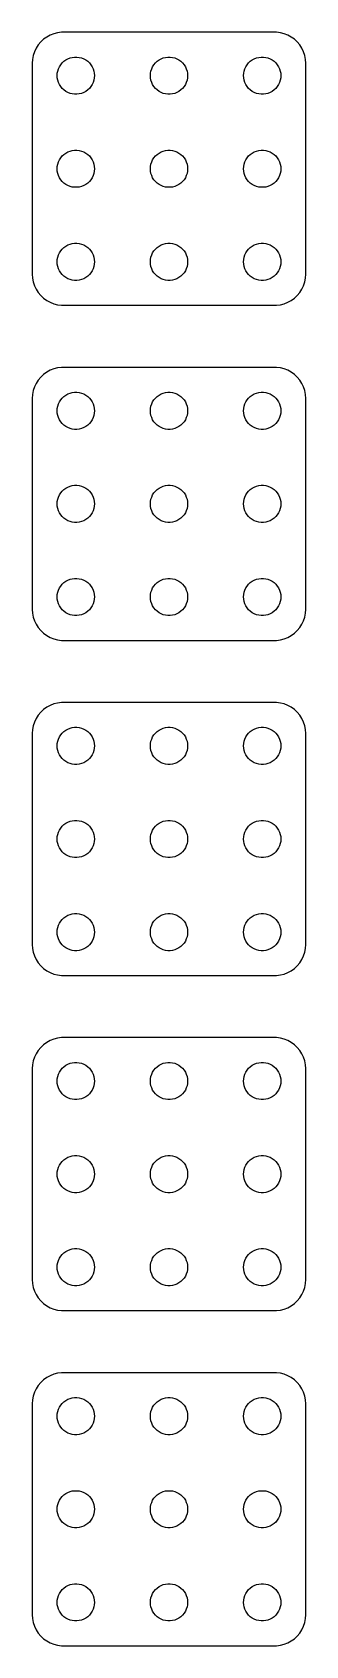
# Model space of a CAD drawing. Header units: metres. Extents: x -22 to 22, y 248 to 508.
import ezdxf

# ---------------------------------------------------------------- set-up
doc = ezdxf.new("R2010")
doc.units = ezdxf.units.M

msp = doc.modelspace()

# ---------------------------------------------------------------- linework, layer by layer
for p, q in [((-19.6791, 507.222), (-20.1871, 506.853)), ((-19.1289, 507.524), (-19.6791, 507.222)), ((-18.5451, 507.755), (-19.1289, 507.524)), ((-17.9369, 507.911), (-18.5451, 507.755)), ((-17.3139, 507.99), (-17.9369, 507.911)), ((17.3139, 507.99), (-17.3139, 507.99)), ((17.9369, 507.911), (17.3139, 507.99)), ((18.5451, 507.755), (17.9369, 507.911)), ((19.1289, 507.524), (18.5451, 507.755)), ((19.6791, 507.222), (19.1289, 507.524)), ((20.1871, 506.853), (19.6791, 507.222)), ((-21.6489, 504.841), (-21.8429, 504.243)), ((-21.3815, 505.409), (-21.6489, 504.841)), ((-21.0451, 505.939), (-21.3815, 505.409)), ((-20.6448, 506.423), (-21.0451, 505.939)), ((-20.1871, 506.853), (-20.6448, 506.423)), ((20.6448, 506.423), (20.1871, 506.853)), ((21.0451, 505.939), (20.6448, 506.423)), ((21.3815, 505.409), (21.0451, 505.939)), ((21.6489, 504.841), (21.3815, 505.409)), ((21.8429, 504.243), (21.6489, 504.841)), ((-21.9606, 503.627), (-22, 503)), ((-22, 503), (-22, 469)), ((-21.8429, 504.243), (-21.9606, 503.627)), ((-17.9057, 501.746), (-17.7893, 502.104)), ((-17.7893, 502.104), (-17.6289, 502.445)), ((-17.6289, 502.445), (-17.427, 502.763)), ((-17.427, 502.763), (-17.1869, 503.054)), ((-17.1869, 503.054), (-16.9123, 503.312)), ((-16.9123, 503.312), (-16.6075, 503.533)), ((-16.6075, 503.533), (-16.2773, 503.714)), ((-16.2773, 503.714), (-15.927, 503.853)), ((-15.927, 503.853), (-15.5621, 503.947)), ((-15.5621, 503.947), (-15.1884, 503.994)), ((-15.1884, 503.994), (-14.8116, 503.994)), ((-14.8116, 503.994), (-14.4379, 503.947)), ((-14.4379, 503.947), (-14.0729, 503.853)), ((-14.0729, 503.853), (-13.7227, 503.714)), ((-13.7227, 503.714), (-13.3925, 503.533)), ((-13.3925, 503.533), (-13.0877, 503.312)), ((-13.0877, 503.312), (-12.8131, 503.054)), ((-12.8131, 503.054), (-12.5729, 502.763)), ((-12.5729, 502.763), (-12.3711, 502.445)), ((-12.3711, 502.445), (-12.2107, 502.104)), ((-12.2107, 502.104), (-12.0942, 501.746)), ((-2.90575, 501.746), (-2.78932, 502.104)), ((-2.78932, 502.104), (-2.62891, 502.445)), ((-2.62891, 502.445), (-2.42705, 502.763)), ((-2.42705, 502.763), (-2.1869, 503.054)), ((-2.1869, 503.054), (-1.91226, 503.312)), ((-1.91226, 503.312), (-1.60747, 503.533)), ((-1.60747, 503.533), (-1.27733, 503.714)), ((-1.27733, 503.714), (-0.927048, 503.853)), ((-0.927048, 503.853), (-0.562134, 503.947)), ((-0.562134, 503.947), (-0.18837, 503.994)), ((-0.18837, 503.994), (0.18837, 503.994)), ((0.18837, 503.994), (0.562134, 503.947)), ((0.562134, 503.947), (0.927048, 503.853)), ((0.927048, 503.853), (1.27733, 503.714)), ((1.27733, 503.714), (1.60747, 503.533)), ((1.60747, 503.533), (1.91226, 503.312)), ((1.91226, 503.312), (2.1869, 503.054)), ((2.1869, 503.054), (2.42705, 502.763)), ((2.42705, 502.763), (2.62891, 502.445)), ((2.62891, 502.445), (2.78932, 502.104)), ((2.78932, 502.104), (2.90575, 501.746)), ((12.0942, 501.746), (12.2107, 502.104)), ((12.2107, 502.104), (12.3711, 502.445)), ((12.3711, 502.445), (12.5729, 502.763)), ((12.5729, 502.763), (12.8131, 503.054)), ((12.8131, 503.054), (13.0877, 503.312)), ((13.0877, 503.312), (13.3925, 503.533)), ((13.3925, 503.533), (13.7227, 503.714)), ((13.7227, 503.714), (14.0729, 503.853)), ((14.0729, 503.853), (14.4379, 503.947)), ((14.4379, 503.947), (14.8116, 503.994)), ((14.8116, 503.994), (15.1884, 503.994)), ((15.1884, 503.994), (15.5621, 503.947)), ((15.5621, 503.947), (15.927, 503.853)), ((15.927, 503.853), (16.2773, 503.714)), ((16.2773, 503.714), (16.6075, 503.533)), ((16.6075, 503.533), (16.9123, 503.312)), ((16.9123, 503.312), (17.1869, 503.054)), ((17.1869, 503.054), (17.427, 502.763)), ((17.427, 502.763), (17.6289, 502.445)), ((17.6289, 502.445), (17.7893, 502.104)), ((17.7893, 502.104), (17.9057, 501.746)), ((21.9606, 503.627), (21.8429, 504.243)), ((22, 503), (21.9606, 503.627)), ((22, 469), (22, 503)), ((-18, 501), (-17.9763, 501.376)), ((-17.9763, 500.624), (-18, 501)), ((-17.9763, 501.376), (-17.9057, 501.746)), ((-17.9057, 500.254), (-17.9763, 500.624)), ((-17.7893, 499.896), (-17.9057, 500.254)), ((-17.6289, 499.555), (-17.7893, 499.896)), ((-17.427, 499.237), (-17.6289, 499.555)), ((-17.1869, 498.946), (-17.427, 499.237)), ((-12.5729, 499.237), (-12.8131, 498.946)), ((-12.3711, 499.555), (-12.5729, 499.237)), ((-12.2107, 499.896), (-12.3711, 499.555)), ((-12.0942, 500.254), (-12.2107, 499.896)), ((-12.0942, 501.746), (-12.0237, 501.376)), ((-12.0237, 500.624), (-12.0942, 500.254)), ((-12.0237, 501.376), (-12, 501)), ((-12, 501), (-12.0237, 500.624)), ((-3, 501), (-2.97633, 501.376)), ((-2.97633, 500.624), (-3, 501)), ((-2.97633, 501.376), (-2.90575, 501.746)), ((-2.90575, 500.254), (-2.97633, 500.624)), ((-2.78932, 499.896), (-2.90575, 500.254)), ((-2.62891, 499.555), (-2.78932, 499.896)), ((-2.42705, 499.237), (-2.62891, 499.555)), ((-2.1869, 498.946), (-2.42705, 499.237)), ((2.42705, 499.237), (2.1869, 498.946)), ((2.62891, 499.555), (2.42705, 499.237)), ((2.78932, 499.896), (2.62891, 499.555)), ((2.90575, 500.254), (2.78932, 499.896)), ((2.90575, 501.746), (2.97633, 501.376)), ((2.97633, 500.624), (2.90575, 500.254)), ((2.97633, 501.376), (3, 501)), ((3, 501), (2.97633, 500.624)), ((12, 501), (12.0237, 501.376)), ((12.0237, 500.624), (12, 501)), ((12.0237, 501.376), (12.0942, 501.746)), ((12.0942, 500.254), (12.0237, 500.624)), ((12.2107, 499.896), (12.0942, 500.254)), ((12.3711, 499.555), (12.2107, 499.896)), ((12.5729, 499.237), (12.3711, 499.555)), ((12.8131, 498.946), (12.5729, 499.237)), ((17.427, 499.237), (17.1869, 498.946)), ((17.6289, 499.555), (17.427, 499.237)), ((17.7893, 499.896), (17.6289, 499.555)), ((17.9057, 500.254), (17.7893, 499.896)), ((17.9057, 501.746), (17.9763, 501.376)), ((17.9763, 500.624), (17.9057, 500.254)), ((17.9763, 501.376), (18, 501)), ((18, 501), (17.9763, 500.624)), ((-16.9123, 498.688), (-17.1869, 498.946)), ((-16.6075, 498.467), (-16.9123, 498.688)), ((-16.2773, 498.286), (-16.6075, 498.467)), ((-15.927, 498.147), (-16.2773, 498.286)), ((-15.5621, 498.053), (-15.927, 498.147)), ((-15.1884, 498.006), (-15.5621, 498.053)), ((-14.8116, 498.006), (-15.1884, 498.006)), ((-14.4379, 498.053), (-14.8116, 498.006)), ((-14.0729, 498.147), (-14.4379, 498.053)), ((-13.7227, 498.286), (-14.0729, 498.147)), ((-13.3925, 498.467), (-13.7227, 498.286)), ((-13.0877, 498.688), (-13.3925, 498.467)), ((-12.8131, 498.946), (-13.0877, 498.688)), ((-1.91226, 498.688), (-2.1869, 498.946)), ((-1.60747, 498.467), (-1.91226, 498.688)), ((-1.27733, 498.286), (-1.60747, 498.467)), ((-0.927048, 498.147), (-1.27733, 498.286)), ((-0.562134, 498.053), (-0.927048, 498.147)), ((-0.18837, 498.006), (-0.562134, 498.053)), ((0.18837, 498.006), (-0.18837, 498.006)), ((0.562134, 498.053), (0.18837, 498.006)), ((0.927048, 498.147), (0.562134, 498.053)), ((1.27733, 498.286), (0.927048, 498.147)), ((1.60747, 498.467), (1.27733, 498.286)), ((1.91226, 498.688), (1.60747, 498.467)), ((2.1869, 498.946), (1.91226, 498.688)), ((13.0877, 498.688), (12.8131, 498.946)), ((13.3925, 498.467), (13.0877, 498.688)), ((13.7227, 498.286), (13.3925, 498.467)), ((14.0729, 498.147), (13.7227, 498.286)), ((14.4379, 498.053), (14.0729, 498.147)), ((14.8116, 498.006), (14.4379, 498.053)), ((15.1884, 498.006), (14.8116, 498.006)), ((15.5621, 498.053), (15.1884, 498.006)), ((15.927, 498.147), (15.5621, 498.053)), ((16.2773, 498.286), (15.927, 498.147)), ((16.6075, 498.467), (16.2773, 498.286)), ((16.9123, 498.688), (16.6075, 498.467)), ((17.1869, 498.946), (16.9123, 498.688)), ((-16.2773, 488.714), (-15.927, 488.853)), ((-15.927, 488.853), (-15.5621, 488.947)), ((-15.5621, 488.947), (-15.1884, 488.994)), ((-15.1884, 488.994), (-14.8116, 488.994)), ((-14.8116, 488.994), (-14.4379, 488.947)), ((-14.4379, 488.947), (-14.0729, 488.853)), ((-14.0729, 488.853), (-13.7227, 488.714)), ((-1.27733, 488.714), (-0.927048, 488.853)), ((-0.927048, 488.853), (-0.562134, 488.947)), ((-0.562134, 488.947), (-0.18837, 488.994)), ((-0.18837, 488.994), (0.18837, 488.994)), ((0.18837, 488.994), (0.562134, 488.947)), ((0.562134, 488.947), (0.927048, 488.853)), ((0.927048, 488.853), (1.27733, 488.714)), ((13.7227, 488.714), (14.0729, 488.853)), ((14.0729, 488.853), (14.4379, 488.947)), ((14.4379, 488.947), (14.8116, 488.994)), ((14.8116, 488.994), (15.1884, 488.994)), ((15.1884, 488.994), (15.5621, 488.947)), ((15.5621, 488.947), (15.927, 488.853)), ((15.927, 488.853), (16.2773, 488.714)), ((-18, 486), (-17.9763, 486.376)), ((-17.9763, 486.376), (-17.9057, 486.746)), ((-17.9057, 486.746), (-17.7893, 487.104)), ((-17.7893, 487.104), (-17.6289, 487.445)), ((-17.6289, 487.445), (-17.427, 487.763)), ((-17.427, 487.763), (-17.1869, 488.054)), ((-17.1869, 488.054), (-16.9123, 488.312)), ((-16.9123, 488.312), (-16.6075, 488.533)), ((-16.6075, 488.533), (-16.2773, 488.714)), ((-13.7227, 488.714), (-13.3925, 488.533)), ((-13.3925, 488.533), (-13.0877, 488.312)), ((-13.0877, 488.312), (-12.8131, 488.054)), ((-12.8131, 488.054), (-12.5729, 487.763)), ((-12.5729, 487.763), (-12.3711, 487.445)), ((-12.3711, 487.445), (-12.2107, 487.104)), ((-12.2107, 487.104), (-12.0942, 486.746)), ((-12.0942, 486.746), (-12.0237, 486.376)), ((-12.0237, 486.376), (-12, 486)), ((-3, 486), (-2.97633, 486.376)), ((-2.97633, 486.376), (-2.90575, 486.746)), ((-2.90575, 486.746), (-2.78932, 487.104)), ((-2.78932, 487.104), (-2.62891, 487.445)), ((-2.62891, 487.445), (-2.42705, 487.763)), ((-2.42705, 487.763), (-2.1869, 488.054)), ((-2.1869, 488.054), (-1.91226, 488.312)), ((-1.91226, 488.312), (-1.60747, 488.533)), ((-1.60747, 488.533), (-1.27733, 488.714)), ((1.27733, 488.714), (1.60747, 488.533)), ((1.60747, 488.533), (1.91226, 488.312)), ((1.91226, 488.312), (2.1869, 488.054)), ((2.1869, 488.054), (2.42705, 487.763)), ((2.42705, 487.763), (2.62891, 487.445)), ((2.62891, 487.445), (2.78932, 487.104)), ((2.78932, 487.104), (2.90575, 486.746)), ((2.90575, 486.746), (2.97633, 486.376)), ((2.97633, 486.376), (3, 486)), ((12, 486), (12.0237, 486.376)), ((12.0237, 486.376), (12.0942, 486.746)), ((12.0942, 486.746), (12.2107, 487.104)), ((12.2107, 487.104), (12.3711, 487.445)), ((12.3711, 487.445), (12.5729, 487.763)), ((12.5729, 487.763), (12.8131, 488.054)), ((12.8131, 488.054), (13.0877, 488.312)), ((13.0877, 488.312), (13.3925, 488.533)), ((13.3925, 488.533), (13.7227, 488.714)), ((16.2773, 488.714), (16.6075, 488.533)), ((16.6075, 488.533), (16.9123, 488.312)), ((16.9123, 488.312), (17.1869, 488.054)), ((17.1869, 488.054), (17.427, 487.763)), ((17.427, 487.763), (17.6289, 487.445)), ((17.6289, 487.445), (17.7893, 487.104)), ((17.7893, 487.104), (17.9057, 486.746)), ((17.9057, 486.746), (17.9763, 486.376)), ((17.9763, 486.376), (18, 486)), ((-17.9763, 485.624), (-18, 486)), ((-17.9057, 485.254), (-17.9763, 485.624)), ((-17.7893, 484.896), (-17.9057, 485.254)), ((-17.6289, 484.555), (-17.7893, 484.896)), ((-17.427, 484.237), (-17.6289, 484.555)), ((-17.1869, 483.946), (-17.427, 484.237)), ((-16.9123, 483.688), (-17.1869, 483.946)), ((-16.6075, 483.467), (-16.9123, 483.688)), ((-13.0877, 483.688), (-13.3925, 483.467)), ((-12.8131, 483.946), (-13.0877, 483.688)), ((-12.5729, 484.237), (-12.8131, 483.946)), ((-12.3711, 484.555), (-12.5729, 484.237)), ((-12.2107, 484.896), (-12.3711, 484.555)), ((-12.0942, 485.254), (-12.2107, 484.896)), ((-12.0237, 485.624), (-12.0942, 485.254)), ((-12, 486), (-12.0237, 485.624)), ((-2.97633, 485.624), (-3, 486)), ((-2.90575, 485.254), (-2.97633, 485.624)), ((-2.78932, 484.896), (-2.90575, 485.254)), ((-2.62891, 484.555), (-2.78932, 484.896)), ((-2.42705, 484.237), (-2.62891, 484.555)), ((-2.1869, 483.946), (-2.42705, 484.237)), ((-1.91226, 483.688), (-2.1869, 483.946)), ((-1.60747, 483.467), (-1.91226, 483.688)), ((1.91226, 483.688), (1.60747, 483.467)), ((2.1869, 483.946), (1.91226, 483.688)), ((2.42705, 484.237), (2.1869, 483.946)), ((2.62891, 484.555), (2.42705, 484.237)), ((2.78932, 484.896), (2.62891, 484.555)), ((2.90575, 485.254), (2.78932, 484.896)), ((2.97633, 485.624), (2.90575, 485.254)), ((3, 486), (2.97633, 485.624)), ((12.0237, 485.624), (12, 486)), ((12.0942, 485.254), (12.0237, 485.624)), ((12.2107, 484.896), (12.0942, 485.254)), ((12.3711, 484.555), (12.2107, 484.896)), ((12.5729, 484.237), (12.3711, 484.555)), ((12.8131, 483.946), (12.5729, 484.237)), ((13.0877, 483.688), (12.8131, 483.946)), ((13.3925, 483.467), (13.0877, 483.688)), ((16.9123, 483.688), (16.6075, 483.467)), ((17.1869, 483.946), (16.9123, 483.688)), ((17.427, 484.237), (17.1869, 483.946)), ((17.6289, 484.555), (17.427, 484.237)), ((17.7893, 484.896), (17.6289, 484.555)), ((17.9057, 485.254), (17.7893, 484.896)), ((17.9763, 485.624), (17.9057, 485.254)), ((18, 486), (17.9763, 485.624)), ((-16.2773, 483.286), (-16.6075, 483.467)), ((-15.927, 483.147), (-16.2773, 483.286)), ((-15.5621, 483.053), (-15.927, 483.147)), ((-15.1884, 483.006), (-15.5621, 483.053)), ((-14.8116, 483.006), (-15.1884, 483.006)), ((-14.4379, 483.053), (-14.8116, 483.006)), ((-14.0729, 483.147), (-14.4379, 483.053)), ((-13.7227, 483.286), (-14.0729, 483.147)), ((-13.3925, 483.467), (-13.7227, 483.286)), ((-1.27733, 483.286), (-1.60747, 483.467)), ((-0.927048, 483.147), (-1.27733, 483.286)), ((-0.562134, 483.053), (-0.927048, 483.147)), ((-0.18837, 483.006), (-0.562134, 483.053)), ((0.18837, 483.006), (-0.18837, 483.006)), ((0.562134, 483.053), (0.18837, 483.006)), ((0.927048, 483.147), (0.562134, 483.053)), ((1.27733, 483.286), (0.927048, 483.147)), ((1.60747, 483.467), (1.27733, 483.286)), ((13.7227, 483.286), (13.3925, 483.467)), ((14.0729, 483.147), (13.7227, 483.286)), ((14.4379, 483.053), (14.0729, 483.147)), ((14.8116, 483.006), (14.4379, 483.053)), ((15.1884, 483.006), (14.8116, 483.006)), ((15.5621, 483.053), (15.1884, 483.006)), ((15.927, 483.147), (15.5621, 483.053)), ((16.2773, 483.286), (15.927, 483.147)), ((16.6075, 483.467), (16.2773, 483.286)), ((-17.1869, 473.054), (-16.9123, 473.312)), ((-16.9123, 473.312), (-16.6075, 473.533)), ((-16.6075, 473.533), (-16.2773, 473.714)), ((-16.2773, 473.714), (-15.927, 473.853)), ((-15.927, 473.853), (-15.5621, 473.947)), ((-15.5621, 473.947), (-15.1884, 473.994)), ((-15.1884, 473.994), (-14.8116, 473.994)), ((-14.8116, 473.994), (-14.4379, 473.947)), ((-14.4379, 473.947), (-14.0729, 473.853)), ((-14.0729, 473.853), (-13.7227, 473.714)), ((-13.7227, 473.714), (-13.3925, 473.533)), ((-13.3925, 473.533), (-13.0877, 473.312)), ((-13.0877, 473.312), (-12.8131, 473.054)), ((-2.1869, 473.054), (-1.91226, 473.312)), ((-1.91226, 473.312), (-1.60747, 473.533)), ((-1.60747, 473.533), (-1.27733, 473.714)), ((-1.27733, 473.714), (-0.927048, 473.853)), ((-0.927048, 473.853), (-0.562134, 473.947)), ((-0.562134, 473.947), (-0.18837, 473.994)), ((-0.18837, 473.994), (0.18837, 473.994)), ((0.18837, 473.994), (0.562134, 473.947)), ((0.562134, 473.947), (0.927048, 473.853)), ((0.927048, 473.853), (1.27733, 473.714)), ((1.27733, 473.714), (1.60747, 473.533)), ((1.60747, 473.533), (1.91226, 473.312)), ((1.91226, 473.312), (2.1869, 473.054)), ((12.8131, 473.054), (13.0877, 473.312)), ((13.0877, 473.312), (13.3925, 473.533)), ((13.3925, 473.533), (13.7227, 473.714)), ((13.7227, 473.714), (14.0729, 473.853)), ((14.0729, 473.853), (14.4379, 473.947)), ((14.4379, 473.947), (14.8116, 473.994)), ((14.8116, 473.994), (15.1884, 473.994)), ((15.1884, 473.994), (15.5621, 473.947)), ((15.5621, 473.947), (15.927, 473.853)), ((15.927, 473.853), (16.2773, 473.714)), ((16.2773, 473.714), (16.6075, 473.533)), ((16.6075, 473.533), (16.9123, 473.312)), ((16.9123, 473.312), (17.1869, 473.054)), ((-18, 471), (-17.9763, 471.376)), ((-17.9763, 470.624), (-18, 471)), ((-17.9763, 471.376), (-17.9057, 471.746)), ((-17.9057, 470.254), (-17.9763, 470.624)), ((-17.9057, 471.746), (-17.7893, 472.104)), ((-17.7893, 472.104), (-17.6289, 472.445)), ((-17.6289, 472.445), (-17.427, 472.763)), ((-17.427, 472.763), (-17.1869, 473.054)), ((-12.8131, 473.054), (-12.5729, 472.763)), ((-12.5729, 472.763), (-12.3711, 472.445)), ((-12.3711, 472.445), (-12.2107, 472.104)), ((-12.2107, 472.104), (-12.0942, 471.746)), ((-12.0942, 471.746), (-12.0237, 471.376)), ((-12.0237, 470.624), (-12.0942, 470.254)), ((-12.0237, 471.376), (-12, 471)), ((-12, 471), (-12.0237, 470.624)), ((-3, 471), (-2.97633, 471.376)), ((-2.97633, 470.624), (-3, 471)), ((-2.97633, 471.376), (-2.90575, 471.746)), ((-2.90575, 470.254), (-2.97633, 470.624)), ((-2.90575, 471.746), (-2.78932, 472.104)), ((-2.78932, 472.104), (-2.62891, 472.445)), ((-2.62891, 472.445), (-2.42705, 472.763)), ((-2.42705, 472.763), (-2.1869, 473.054)), ((2.1869, 473.054), (2.42705, 472.763)), ((2.42705, 472.763), (2.62891, 472.445)), ((2.62891, 472.445), (2.78932, 472.104)), ((2.78932, 472.104), (2.90575, 471.746)), ((2.90575, 471.746), (2.97633, 471.376)), ((2.97633, 470.624), (2.90575, 470.254)), ((2.97633, 471.376), (3, 471)), ((3, 471), (2.97633, 470.624)), ((12, 471), (12.0237, 471.376)), ((12.0237, 470.624), (12, 471)), ((12.0237, 471.376), (12.0942, 471.746)), ((12.0942, 470.254), (12.0237, 470.624)), ((12.0942, 471.746), (12.2107, 472.104)), ((12.2107, 472.104), (12.3711, 472.445)), ((12.3711, 472.445), (12.5729, 472.763)), ((12.5729, 472.763), (12.8131, 473.054)), ((17.1869, 473.054), (17.427, 472.763)), ((17.427, 472.763), (17.6289, 472.445)), ((17.6289, 472.445), (17.7893, 472.104)), ((17.7893, 472.104), (17.9057, 471.746)), ((17.9057, 471.746), (17.9763, 471.376)), ((17.9763, 470.624), (17.9057, 470.254)), ((17.9763, 471.376), (18, 471)), ((18, 471), (17.9763, 470.624)), ((-22, 469), (-21.9606, 468.373)), ((-21.9606, 468.373), (-21.8429, 467.757)), ((-17.7893, 469.896), (-17.9057, 470.254)), ((-17.6289, 469.555), (-17.7893, 469.896)), ((-17.427, 469.237), (-17.6289, 469.555)), ((-17.1869, 468.946), (-17.427, 469.237)), ((-16.9123, 468.688), (-17.1869, 468.946)), ((-16.6075, 468.467), (-16.9123, 468.688)), ((-16.2773, 468.286), (-16.6075, 468.467)), ((-15.927, 468.147), (-16.2773, 468.286)), ((-15.5621, 468.053), (-15.927, 468.147)), ((-15.1884, 468.006), (-15.5621, 468.053)), ((-14.8116, 468.006), (-15.1884, 468.006)), ((-14.4379, 468.053), (-14.8116, 468.006)), ((-14.0729, 468.147), (-14.4379, 468.053)), ((-13.7227, 468.286), (-14.0729, 468.147)), ((-13.3925, 468.467), (-13.7227, 468.286)), ((-13.0877, 468.688), (-13.3925, 468.467)), ((-12.8131, 468.946), (-13.0877, 468.688)), ((-12.5729, 469.237), (-12.8131, 468.946)), ((-12.3711, 469.555), (-12.5729, 469.237)), ((-12.2107, 469.896), (-12.3711, 469.555)), ((-12.0942, 470.254), (-12.2107, 469.896)), ((-2.78932, 469.896), (-2.90575, 470.254)), ((-2.62891, 469.555), (-2.78932, 469.896)), ((-2.42705, 469.237), (-2.62891, 469.555)), ((-2.1869, 468.946), (-2.42705, 469.237)), ((-1.91226, 468.688), (-2.1869, 468.946)), ((-1.60747, 468.467), (-1.91226, 468.688)), ((-1.27733, 468.286), (-1.60747, 468.467)), ((-0.927048, 468.147), (-1.27733, 468.286)), ((-0.562134, 468.053), (-0.927048, 468.147)), ((-0.18837, 468.006), (-0.562134, 468.053)), ((0.18837, 468.006), (-0.18837, 468.006)), ((0.562134, 468.053), (0.18837, 468.006)), ((0.927048, 468.147), (0.562134, 468.053)), ((1.27733, 468.286), (0.927048, 468.147)), ((1.60747, 468.467), (1.27733, 468.286)), ((1.91226, 468.688), (1.60747, 468.467)), ((2.1869, 468.946), (1.91226, 468.688)), ((2.42705, 469.237), (2.1869, 468.946)), ((2.62891, 469.555), (2.42705, 469.237)), ((2.78932, 469.896), (2.62891, 469.555)), ((2.90575, 470.254), (2.78932, 469.896)), ((12.2107, 469.896), (12.0942, 470.254)), ((12.3711, 469.555), (12.2107, 469.896)), ((12.5729, 469.237), (12.3711, 469.555)), ((12.8131, 468.946), (12.5729, 469.237)), ((13.0877, 468.688), (12.8131, 468.946)), ((13.3925, 468.467), (13.0877, 468.688)), ((13.7227, 468.286), (13.3925, 468.467)), ((14.0729, 468.147), (13.7227, 468.286)), ((14.4379, 468.053), (14.0729, 468.147)), ((14.8116, 468.006), (14.4379, 468.053)), ((15.1884, 468.006), (14.8116, 468.006)), ((15.5621, 468.053), (15.1884, 468.006)), ((15.927, 468.147), (15.5621, 468.053)), ((16.2773, 468.286), (15.927, 468.147)), ((16.6075, 468.467), (16.2773, 468.286)), ((16.9123, 468.688), (16.6075, 468.467)), ((17.1869, 468.946), (16.9123, 468.688)), ((17.427, 469.237), (17.1869, 468.946)), ((17.6289, 469.555), (17.427, 469.237)), ((17.7893, 469.896), (17.6289, 469.555)), ((17.9057, 470.254), (17.7893, 469.896)), ((21.8429, 467.757), (21.9606, 468.373)), ((21.9606, 468.373), (22, 469)), ((-21.8429, 467.757), (-21.6489, 467.159)), ((-21.6489, 467.159), (-21.3815, 466.591)), ((-21.3815, 466.591), (-21.0451, 466.061)), ((-21.0451, 466.061), (-20.6448, 465.577)), ((-20.6448, 465.577), (-20.1871, 465.147)), ((20.1871, 465.147), (20.6448, 465.577)), ((20.6448, 465.577), (21.0451, 466.061)), ((21.0451, 466.061), (21.3815, 466.591)), ((21.3815, 466.591), (21.6489, 467.159)), ((21.6489, 467.159), (21.8429, 467.757)), ((-20.1871, 465.147), (-19.6791, 464.778)), ((-19.6791, 464.778), (-19.1289, 464.476)), ((-19.1289, 464.476), (-18.5451, 464.245)), ((-18.5451, 464.245), (-17.9369, 464.089)), ((-17.9369, 464.089), (-17.3139, 464.01)), ((-17.3139, 464.01), (17.3139, 464.01)), ((17.3139, 464.01), (17.9369, 464.089)), ((17.9369, 464.089), (18.5451, 464.245)), ((18.5451, 464.245), (19.1289, 464.476)), ((19.1289, 464.476), (19.6791, 464.778)), ((19.6791, 464.778), (20.1871, 465.147)), ((-20.6448, 452.423), (-21.0451, 451.939)), ((-20.1871, 452.853), (-20.6448, 452.423)), ((-19.6791, 453.222), (-20.1871, 452.853)), ((-19.1289, 453.524), (-19.6791, 453.222)), ((-18.5451, 453.755), (-19.1289, 453.524)), ((-17.9369, 453.911), (-18.5451, 453.755)), ((-17.3139, 453.99), (-17.9369, 453.911)), ((17.3139, 453.99), (-17.3139, 453.99)), ((17.9369, 453.911), (17.3139, 453.99)), ((18.5451, 453.755), (17.9369, 453.911)), ((19.1289, 453.524), (18.5451, 453.755)), ((19.6791, 453.222), (19.1289, 453.524)), ((20.1871, 452.853), (19.6791, 453.222)), ((20.6448, 452.423), (20.1871, 452.853)), ((21.0451, 451.939), (20.6448, 452.423)), ((-21.8429, 450.243), (-21.9606, 449.627)), ((-21.6489, 450.841), (-21.8429, 450.243)), ((-21.3815, 451.409), (-21.6489, 450.841)), ((-21.0451, 451.939), (-21.3815, 451.409)), ((-16.2773, 449.714), (-15.927, 449.853)), ((-15.927, 449.853), (-15.5621, 449.947)), ((-15.5621, 449.947), (-15.1884, 449.994)), ((-15.1884, 449.994), (-14.8116, 449.994)), ((-14.8116, 449.994), (-14.4379, 449.947)), ((-14.4379, 449.947), (-14.0729, 449.853)), ((-14.0729, 449.853), (-13.7227, 449.714)), ((-1.27733, 449.714), (-0.927048, 449.853)), ((-0.927048, 449.853), (-0.562134, 449.947)), ((-0.562134, 449.947), (-0.18837, 449.994)), ((-0.18837, 449.994), (0.18837, 449.994)), ((0.18837, 449.994), (0.562134, 449.947)), ((0.562134, 449.947), (0.927048, 449.853)), ((0.927048, 449.853), (1.27733, 449.714)), ((13.7227, 449.714), (14.0729, 449.853)), ((14.0729, 449.853), (14.4379, 449.947)), ((14.4379, 449.947), (14.8116, 449.994)), ((14.8116, 449.994), (15.1884, 449.994)), ((15.1884, 449.994), (15.5621, 449.947)), ((15.5621, 449.947), (15.927, 449.853)), ((15.927, 449.853), (16.2773, 449.714)), ((21.3815, 451.409), (21.0451, 451.939)), ((21.6489, 450.841), (21.3815, 451.409)), ((21.8429, 450.243), (21.6489, 450.841)), ((21.9606, 449.627), (21.8429, 450.243)), ((-21.9606, 449.627), (-22, 449)), ((-22, 449), (-22, 415)), ((-18, 447), (-17.9763, 447.376)), ((-17.9763, 447.376), (-17.9057, 447.746)), ((-17.9057, 447.746), (-17.7893, 448.104)), ((-17.7893, 448.104), (-17.6289, 448.445)), ((-17.6289, 448.445), (-17.427, 448.763)), ((-17.427, 448.763), (-17.1869, 449.054)), ((-17.1869, 449.054), (-16.9123, 449.312)), ((-16.9123, 449.312), (-16.6075, 449.533)), ((-16.6075, 449.533), (-16.2773, 449.714)), ((-13.7227, 449.714), (-13.3925, 449.533)), ((-13.3925, 449.533), (-13.0877, 449.312)), ((-13.0877, 449.312), (-12.8131, 449.054)), ((-12.8131, 449.054), (-12.5729, 448.763)), ((-12.5729, 448.763), (-12.3711, 448.445)), ((-12.3711, 448.445), (-12.2107, 448.104)), ((-12.2107, 448.104), (-12.0942, 447.746)), ((-12.0942, 447.746), (-12.0237, 447.376)), ((-12.0237, 447.376), (-12, 447)), ((-3, 447), (-2.97633, 447.376)), ((-2.97633, 447.376), (-2.90575, 447.746)), ((-2.90575, 447.746), (-2.78932, 448.104)), ((-2.78932, 448.104), (-2.62891, 448.445)), ((-2.62891, 448.445), (-2.42705, 448.763)), ((-2.42705, 448.763), (-2.1869, 449.054)), ((-2.1869, 449.054), (-1.91226, 449.312)), ((-1.91226, 449.312), (-1.60747, 449.533)), ((-1.60747, 449.533), (-1.27733, 449.714)), ((1.27733, 449.714), (1.60747, 449.533)), ((1.60747, 449.533), (1.91226, 449.312)), ((1.91226, 449.312), (2.1869, 449.054)), ((2.1869, 449.054), (2.42705, 448.763)), ((2.42705, 448.763), (2.62891, 448.445)), ((2.62891, 448.445), (2.78932, 448.104)), ((2.78932, 448.104), (2.90575, 447.746)), ((2.90575, 447.746), (2.97633, 447.376)), ((2.97633, 447.376), (3, 447)), ((12, 447), (12.0237, 447.376)), ((12.0237, 447.376), (12.0942, 447.746)), ((12.0942, 447.746), (12.2107, 448.104)), ((12.2107, 448.104), (12.3711, 448.445)), ((12.3711, 448.445), (12.5729, 448.763)), ((12.5729, 448.763), (12.8131, 449.054)), ((12.8131, 449.054), (13.0877, 449.312)), ((13.0877, 449.312), (13.3925, 449.533)), ((13.3925, 449.533), (13.7227, 449.714)), ((16.2773, 449.714), (16.6075, 449.533)), ((16.6075, 449.533), (16.9123, 449.312)), ((16.9123, 449.312), (17.1869, 449.054)), ((17.1869, 449.054), (17.427, 448.763)), ((17.427, 448.763), (17.6289, 448.445)), ((17.6289, 448.445), (17.7893, 448.104)), ((17.7893, 448.104), (17.9057, 447.746)), ((17.9057, 447.746), (17.9763, 447.376)), ((17.9763, 447.376), (18, 447)), ((22, 449), (21.9606, 449.627)), ((22, 415), (22, 449)), ((-17.9763, 446.624), (-18, 447)), ((-17.9057, 446.254), (-17.9763, 446.624)), ((-17.7893, 445.896), (-17.9057, 446.254)), ((-17.6289, 445.555), (-17.7893, 445.896)), ((-17.427, 445.237), (-17.6289, 445.555)), ((-17.1869, 444.946), (-17.427, 445.237)), ((-16.9123, 444.688), (-17.1869, 444.946)), ((-16.6075, 444.467), (-16.9123, 444.688)), ((-13.0877, 444.688), (-13.3925, 444.467)), ((-12.8131, 444.946), (-13.0877, 444.688)), ((-12.5729, 445.237), (-12.8131, 444.946)), ((-12.3711, 445.555), (-12.5729, 445.237)), ((-12.2107, 445.896), (-12.3711, 445.555)), ((-12.0942, 446.254), (-12.2107, 445.896)), ((-12.0237, 446.624), (-12.0942, 446.254)), ((-12, 447), (-12.0237, 446.624)), ((-2.97633, 446.624), (-3, 447)), ((-2.90575, 446.254), (-2.97633, 446.624)), ((-2.78932, 445.896), (-2.90575, 446.254)), ((-2.62891, 445.555), (-2.78932, 445.896)), ((-2.42705, 445.237), (-2.62891, 445.555)), ((-2.1869, 444.946), (-2.42705, 445.237)), ((-1.91226, 444.688), (-2.1869, 444.946)), ((-1.60747, 444.467), (-1.91226, 444.688)), ((1.91226, 444.688), (1.60747, 444.467)), ((2.1869, 444.946), (1.91226, 444.688)), ((2.42705, 445.237), (2.1869, 444.946)), ((2.62891, 445.555), (2.42705, 445.237)), ((2.78932, 445.896), (2.62891, 445.555)), ((2.90575, 446.254), (2.78932, 445.896)), ((2.97633, 446.624), (2.90575, 446.254)), ((3, 447), (2.97633, 446.624)), ((12.0237, 446.624), (12, 447)), ((12.0942, 446.254), (12.0237, 446.624)), ((12.2107, 445.896), (12.0942, 446.254)), ((12.3711, 445.555), (12.2107, 445.896)), ((12.5729, 445.237), (12.3711, 445.555)), ((12.8131, 444.946), (12.5729, 445.237)), ((13.0877, 444.688), (12.8131, 444.946)), ((13.3925, 444.467), (13.0877, 444.688)), ((16.9123, 444.688), (16.6075, 444.467)), ((17.1869, 444.946), (16.9123, 444.688)), ((17.427, 445.237), (17.1869, 444.946)), ((17.6289, 445.555), (17.427, 445.237)), ((17.7893, 445.896), (17.6289, 445.555)), ((17.9057, 446.254), (17.7893, 445.896)), ((17.9763, 446.624), (17.9057, 446.254)), ((18, 447), (17.9763, 446.624)), ((-16.2773, 444.286), (-16.6075, 444.467)), ((-15.927, 444.147), (-16.2773, 444.286)), ((-15.5621, 444.053), (-15.927, 444.147)), ((-15.1884, 444.006), (-15.5621, 444.053)), ((-14.8116, 444.006), (-15.1884, 444.006)), ((-14.4379, 444.053), (-14.8116, 444.006)), ((-14.0729, 444.147), (-14.4379, 444.053)), ((-13.7227, 444.286), (-14.0729, 444.147)), ((-13.3925, 444.467), (-13.7227, 444.286)), ((-1.27733, 444.286), (-1.60747, 444.467)), ((-0.927048, 444.147), (-1.27733, 444.286)), ((-0.562134, 444.053), (-0.927048, 444.147)), ((-0.18837, 444.006), (-0.562134, 444.053)), ((0.18837, 444.006), (-0.18837, 444.006)), ((0.562134, 444.053), (0.18837, 444.006)), ((0.927048, 444.147), (0.562134, 444.053)), ((1.27733, 444.286), (0.927048, 444.147)), ((1.60747, 444.467), (1.27733, 444.286)), ((13.7227, 444.286), (13.3925, 444.467)), ((14.0729, 444.147), (13.7227, 444.286)), ((14.4379, 444.053), (14.0729, 444.147)), ((14.8116, 444.006), (14.4379, 444.053)), ((15.1884, 444.006), (14.8116, 444.006)), ((15.5621, 444.053), (15.1884, 444.006)), ((15.927, 444.147), (15.5621, 444.053)), ((16.2773, 444.286), (15.927, 444.147)), ((16.6075, 444.467), (16.2773, 444.286)), ((-17.1869, 434.054), (-16.9123, 434.312)), ((-16.9123, 434.312), (-16.6075, 434.533)), ((-16.6075, 434.533), (-16.2773, 434.714)), ((-16.2773, 434.714), (-15.927, 434.853)), ((-15.927, 434.853), (-15.5621, 434.947)), ((-15.5621, 434.947), (-15.1884, 434.994)), ((-15.1884, 434.994), (-14.8116, 434.994)), ((-14.8116, 434.994), (-14.4379, 434.947)), ((-14.4379, 434.947), (-14.0729, 434.853)), ((-14.0729, 434.853), (-13.7227, 434.714)), ((-13.7227, 434.714), (-13.3925, 434.533)), ((-13.3925, 434.533), (-13.0877, 434.312)), ((-13.0877, 434.312), (-12.8131, 434.054)), ((-2.1869, 434.054), (-1.91226, 434.312)), ((-1.91226, 434.312), (-1.60747, 434.533)), ((-1.60747, 434.533), (-1.27733, 434.714)), ((-1.27733, 434.714), (-0.927048, 434.853)), ((-0.927048, 434.853), (-0.562134, 434.947)), ((-0.562134, 434.947), (-0.18837, 434.994)), ((-0.18837, 434.994), (0.18837, 434.994)), ((0.18837, 434.994), (0.562134, 434.947)), ((0.562134, 434.947), (0.927048, 434.853)), ((0.927048, 434.853), (1.27733, 434.714)), ((1.27733, 434.714), (1.60747, 434.533)), ((1.60747, 434.533), (1.91226, 434.312)), ((1.91226, 434.312), (2.1869, 434.054)), ((12.8131, 434.054), (13.0877, 434.312)), ((13.0877, 434.312), (13.3925, 434.533)), ((13.3925, 434.533), (13.7227, 434.714)), ((13.7227, 434.714), (14.0729, 434.853)), ((14.0729, 434.853), (14.4379, 434.947)), ((14.4379, 434.947), (14.8116, 434.994)), ((14.8116, 434.994), (15.1884, 434.994)), ((15.1884, 434.994), (15.5621, 434.947)), ((15.5621, 434.947), (15.927, 434.853)), ((15.927, 434.853), (16.2773, 434.714)), ((16.2773, 434.714), (16.6075, 434.533)), ((16.6075, 434.533), (16.9123, 434.312)), ((16.9123, 434.312), (17.1869, 434.054)), ((-18, 432), (-17.9763, 432.376)), ((-17.9763, 431.624), (-18, 432)), ((-17.9763, 432.376), (-17.9057, 432.746)), ((-17.9057, 431.254), (-17.9763, 431.624)), ((-17.9057, 432.746), (-17.7893, 433.104)), ((-17.7893, 433.104), (-17.6289, 433.445)), ((-17.6289, 433.445), (-17.427, 433.763)), ((-17.427, 433.763), (-17.1869, 434.054)), ((-12.8131, 434.054), (-12.5729, 433.763)), ((-12.5729, 433.763), (-12.3711, 433.445)), ((-12.3711, 433.445), (-12.2107, 433.104)), ((-12.2107, 433.104), (-12.0942, 432.746)), ((-12.0942, 432.746), (-12.0237, 432.376)), ((-12.0237, 431.624), (-12.0942, 431.254)), ((-12.0237, 432.376), (-12, 432)), ((-12, 432), (-12.0237, 431.624)), ((-3, 432), (-2.97633, 432.376)), ((-2.97633, 431.624), (-3, 432)), ((-2.97633, 432.376), (-2.90575, 432.746)), ((-2.90575, 431.254), (-2.97633, 431.624)), ((-2.90575, 432.746), (-2.78932, 433.104)), ((-2.78932, 433.104), (-2.62891, 433.445)), ((-2.62891, 433.445), (-2.42705, 433.763)), ((-2.42705, 433.763), (-2.1869, 434.054)), ((2.1869, 434.054), (2.42705, 433.763)), ((2.42705, 433.763), (2.62891, 433.445)), ((2.62891, 433.445), (2.78932, 433.104)), ((2.78932, 433.104), (2.90575, 432.746)), ((2.90575, 432.746), (2.97633, 432.376)), ((2.97633, 431.624), (2.90575, 431.254)), ((2.97633, 432.376), (3, 432)), ((3, 432), (2.97633, 431.624)), ((12, 432), (12.0237, 432.376)), ((12.0237, 431.624), (12, 432)), ((12.0237, 432.376), (12.0942, 432.746)), ((12.0942, 431.254), (12.0237, 431.624)), ((12.0942, 432.746), (12.2107, 433.104)), ((12.2107, 433.104), (12.3711, 433.445)), ((12.3711, 433.445), (12.5729, 433.763)), ((12.5729, 433.763), (12.8131, 434.054)), ((17.1869, 434.054), (17.427, 433.763)), ((17.427, 433.763), (17.6289, 433.445)), ((17.6289, 433.445), (17.7893, 433.104)), ((17.7893, 433.104), (17.9057, 432.746)), ((17.9057, 432.746), (17.9763, 432.376)), ((17.9763, 431.624), (17.9057, 431.254)), ((17.9763, 432.376), (18, 432)), ((18, 432), (17.9763, 431.624)), ((-17.7893, 430.896), (-17.9057, 431.254)), ((-17.6289, 430.555), (-17.7893, 430.896)), ((-17.427, 430.237), (-17.6289, 430.555)), ((-17.1869, 429.946), (-17.427, 430.237)), ((-16.9123, 429.688), (-17.1869, 429.946)), ((-16.6075, 429.467), (-16.9123, 429.688)), ((-16.2773, 429.286), (-16.6075, 429.467)), ((-15.927, 429.147), (-16.2773, 429.286)), ((-15.5621, 429.053), (-15.927, 429.147)), ((-15.1884, 429.006), (-15.5621, 429.053)), ((-14.8116, 429.006), (-15.1884, 429.006)), ((-14.4379, 429.053), (-14.8116, 429.006)), ((-14.0729, 429.147), (-14.4379, 429.053)), ((-13.7227, 429.286), (-14.0729, 429.147)), ((-13.3925, 429.467), (-13.7227, 429.286)), ((-13.0877, 429.688), (-13.3925, 429.467)), ((-12.8131, 429.946), (-13.0877, 429.688)), ((-12.5729, 430.237), (-12.8131, 429.946)), ((-12.3711, 430.555), (-12.5729, 430.237)), ((-12.2107, 430.896), (-12.3711, 430.555)), ((-12.0942, 431.254), (-12.2107, 430.896)), ((-2.78932, 430.896), (-2.90575, 431.254)), ((-2.62891, 430.555), (-2.78932, 430.896)), ((-2.42705, 430.237), (-2.62891, 430.555)), ((-2.1869, 429.946), (-2.42705, 430.237)), ((-1.91226, 429.688), (-2.1869, 429.946)), ((-1.60747, 429.467), (-1.91226, 429.688)), ((-1.27733, 429.286), (-1.60747, 429.467)), ((-0.927048, 429.147), (-1.27733, 429.286)), ((-0.562134, 429.053), (-0.927048, 429.147)), ((-0.18837, 429.006), (-0.562134, 429.053)), ((0.18837, 429.006), (-0.18837, 429.006)), ((0.562134, 429.053), (0.18837, 429.006)), ((0.927048, 429.147), (0.562134, 429.053)), ((1.27733, 429.286), (0.927048, 429.147)), ((1.60747, 429.467), (1.27733, 429.286)), ((1.91226, 429.688), (1.60747, 429.467)), ((2.1869, 429.946), (1.91226, 429.688)), ((2.42705, 430.237), (2.1869, 429.946)), ((2.62891, 430.555), (2.42705, 430.237)), ((2.78932, 430.896), (2.62891, 430.555)), ((2.90575, 431.254), (2.78932, 430.896)), ((12.2107, 430.896), (12.0942, 431.254)), ((12.3711, 430.555), (12.2107, 430.896)), ((12.5729, 430.237), (12.3711, 430.555)), ((12.8131, 429.946), (12.5729, 430.237)), ((13.0877, 429.688), (12.8131, 429.946)), ((13.3925, 429.467), (13.0877, 429.688)), ((13.7227, 429.286), (13.3925, 429.467)), ((14.0729, 429.147), (13.7227, 429.286)), ((14.4379, 429.053), (14.0729, 429.147)), ((14.8116, 429.006), (14.4379, 429.053)), ((15.1884, 429.006), (14.8116, 429.006)), ((15.5621, 429.053), (15.1884, 429.006)), ((15.927, 429.147), (15.5621, 429.053)), ((16.2773, 429.286), (15.927, 429.147)), ((16.6075, 429.467), (16.2773, 429.286)), ((16.9123, 429.688), (16.6075, 429.467)), ((17.1869, 429.946), (16.9123, 429.688)), ((17.427, 430.237), (17.1869, 429.946)), ((17.6289, 430.555), (17.427, 430.237)), ((17.7893, 430.896), (17.6289, 430.555)), ((17.9057, 431.254), (17.7893, 430.896)), ((-17.6289, 418.445), (-17.427, 418.763)), ((-17.427, 418.763), (-17.1869, 419.054)), ((-17.1869, 419.054), (-16.9123, 419.312)), ((-16.9123, 419.312), (-16.6075, 419.533)), ((-16.6075, 419.533), (-16.2773, 419.714)), ((-16.2773, 419.714), (-15.927, 419.853)), ((-15.927, 419.853), (-15.5621, 419.947)), ((-15.5621, 419.947), (-15.1884, 419.994)), ((-15.1884, 419.994), (-14.8116, 419.994)), ((-14.8116, 419.994), (-14.4379, 419.947)), ((-14.4379, 419.947), (-14.0729, 419.853)), ((-14.0729, 419.853), (-13.7227, 419.714)), ((-13.7227, 419.714), (-13.3925, 419.533)), ((-13.3925, 419.533), (-13.0877, 419.312)), ((-13.0877, 419.312), (-12.8131, 419.054)), ((-12.8131, 419.054), (-12.5729, 418.763)), ((-12.5729, 418.763), (-12.3711, 418.445)), ((-2.62891, 418.445), (-2.42705, 418.763)), ((-2.42705, 418.763), (-2.1869, 419.054)), ((-2.1869, 419.054), (-1.91226, 419.312)), ((-1.91226, 419.312), (-1.60747, 419.533)), ((-1.60747, 419.533), (-1.27733, 419.714)), ((-1.27733, 419.714), (-0.927048, 419.853)), ((-0.927048, 419.853), (-0.562134, 419.947)), ((-0.562134, 419.947), (-0.18837, 419.994)), ((-0.18837, 419.994), (0.18837, 419.994)), ((0.18837, 419.994), (0.562134, 419.947)), ((0.562134, 419.947), (0.927048, 419.853)), ((0.927048, 419.853), (1.27733, 419.714)), ((1.27733, 419.714), (1.60747, 419.533)), ((1.60747, 419.533), (1.91226, 419.312)), ((1.91226, 419.312), (2.1869, 419.054)), ((2.1869, 419.054), (2.42705, 418.763)), ((2.42705, 418.763), (2.62891, 418.445)), ((12.3711, 418.445), (12.5729, 418.763)), ((12.5729, 418.763), (12.8131, 419.054)), ((12.8131, 419.054), (13.0877, 419.312)), ((13.0877, 419.312), (13.3925, 419.533)), ((13.3925, 419.533), (13.7227, 419.714)), ((13.7227, 419.714), (14.0729, 419.853)), ((14.0729, 419.853), (14.4379, 419.947)), ((14.4379, 419.947), (14.8116, 419.994)), ((14.8116, 419.994), (15.1884, 419.994)), ((15.1884, 419.994), (15.5621, 419.947)), ((15.5621, 419.947), (15.927, 419.853)), ((15.927, 419.853), (16.2773, 419.714)), ((16.2773, 419.714), (16.6075, 419.533)), ((16.6075, 419.533), (16.9123, 419.312)), ((16.9123, 419.312), (17.1869, 419.054)), ((17.1869, 419.054), (17.427, 418.763)), ((17.427, 418.763), (17.6289, 418.445)), ((-18, 417), (-17.9763, 417.376)), ((-17.9763, 416.624), (-18, 417)), ((-17.9763, 417.376), (-17.9057, 417.746)), ((-17.9057, 416.254), (-17.9763, 416.624)), ((-17.9057, 417.746), (-17.7893, 418.104)), ((-17.7893, 415.896), (-17.9057, 416.254)), ((-17.7893, 418.104), (-17.6289, 418.445)), ((-12.3711, 418.445), (-12.2107, 418.104)), ((-12.2107, 418.104), (-12.0942, 417.746)), ((-12.0942, 416.254), (-12.2107, 415.896)), ((-12.0942, 417.746), (-12.0237, 417.376)), ((-12.0237, 416.624), (-12.0942, 416.254)), ((-12.0237, 417.376), (-12, 417)), ((-12, 417), (-12.0237, 416.624)), ((-3, 417), (-2.97633, 417.376)), ((-2.97633, 416.624), (-3, 417)), ((-2.97633, 417.376), (-2.90575, 417.746)), ((-2.90575, 416.254), (-2.97633, 416.624)), ((-2.90575, 417.746), (-2.78932, 418.104)), ((-2.78932, 415.896), (-2.90575, 416.254)), ((-2.78932, 418.104), (-2.62891, 418.445)), ((2.62891, 418.445), (2.78932, 418.104)), ((2.78932, 418.104), (2.90575, 417.746)), ((2.90575, 416.254), (2.78932, 415.896)), ((2.90575, 417.746), (2.97633, 417.376)), ((2.97633, 416.624), (2.90575, 416.254)), ((2.97633, 417.376), (3, 417)), ((3, 417), (2.97633, 416.624)), ((12, 417), (12.0237, 417.376)), ((12.0237, 416.624), (12, 417)), ((12.0237, 417.376), (12.0942, 417.746)), ((12.0942, 416.254), (12.0237, 416.624)), ((12.0942, 417.746), (12.2107, 418.104)), ((12.2107, 415.896), (12.0942, 416.254)), ((12.2107, 418.104), (12.3711, 418.445)), ((17.6289, 418.445), (17.7893, 418.104)), ((17.7893, 418.104), (17.9057, 417.746)), ((17.9057, 416.254), (17.7893, 415.896)), ((17.9057, 417.746), (17.9763, 417.376)), ((17.9763, 416.624), (17.9057, 416.254)), ((17.9763, 417.376), (18, 417)), ((18, 417), (17.9763, 416.624)), ((-22, 415), (-21.9606, 414.373)), ((-21.9606, 414.373), (-21.8429, 413.757)), ((-21.8429, 413.757), (-21.6489, 413.159)), ((-17.6289, 415.555), (-17.7893, 415.896)), ((-17.427, 415.237), (-17.6289, 415.555)), ((-17.1869, 414.946), (-17.427, 415.237)), ((-16.9123, 414.688), (-17.1869, 414.946)), ((-16.6075, 414.467), (-16.9123, 414.688)), ((-16.2773, 414.286), (-16.6075, 414.467)), ((-15.927, 414.147), (-16.2773, 414.286)), ((-15.5621, 414.053), (-15.927, 414.147)), ((-15.1884, 414.006), (-15.5621, 414.053)), ((-14.8116, 414.006), (-15.1884, 414.006)), ((-14.4379, 414.053), (-14.8116, 414.006)), ((-14.0729, 414.147), (-14.4379, 414.053)), ((-13.7227, 414.286), (-14.0729, 414.147)), ((-13.3925, 414.467), (-13.7227, 414.286)), ((-13.0877, 414.688), (-13.3925, 414.467)), ((-12.8131, 414.946), (-13.0877, 414.688)), ((-12.5729, 415.237), (-12.8131, 414.946)), ((-12.3711, 415.555), (-12.5729, 415.237)), ((-12.2107, 415.896), (-12.3711, 415.555)), ((-2.62891, 415.555), (-2.78932, 415.896)), ((-2.42705, 415.237), (-2.62891, 415.555)), ((-2.1869, 414.946), (-2.42705, 415.237)), ((-1.91226, 414.688), (-2.1869, 414.946)), ((-1.60747, 414.467), (-1.91226, 414.688)), ((-1.27733, 414.286), (-1.60747, 414.467)), ((-0.927048, 414.147), (-1.27733, 414.286)), ((-0.562134, 414.053), (-0.927048, 414.147)), ((-0.18837, 414.006), (-0.562134, 414.053)), ((0.18837, 414.006), (-0.18837, 414.006)), ((0.562134, 414.053), (0.18837, 414.006)), ((0.927048, 414.147), (0.562134, 414.053)), ((1.27733, 414.286), (0.927048, 414.147)), ((1.60747, 414.467), (1.27733, 414.286)), ((1.91226, 414.688), (1.60747, 414.467)), ((2.1869, 414.946), (1.91226, 414.688)), ((2.42705, 415.237), (2.1869, 414.946)), ((2.62891, 415.555), (2.42705, 415.237)), ((2.78932, 415.896), (2.62891, 415.555)), ((12.3711, 415.555), (12.2107, 415.896)), ((12.5729, 415.237), (12.3711, 415.555)), ((12.8131, 414.946), (12.5729, 415.237)), ((13.0877, 414.688), (12.8131, 414.946)), ((13.3925, 414.467), (13.0877, 414.688)), ((13.7227, 414.286), (13.3925, 414.467)), ((14.0729, 414.147), (13.7227, 414.286)), ((14.4379, 414.053), (14.0729, 414.147)), ((14.8116, 414.006), (14.4379, 414.053)), ((15.1884, 414.006), (14.8116, 414.006)), ((15.5621, 414.053), (15.1884, 414.006)), ((15.927, 414.147), (15.5621, 414.053)), ((16.2773, 414.286), (15.927, 414.147)), ((16.6075, 414.467), (16.2773, 414.286)), ((16.9123, 414.688), (16.6075, 414.467)), ((17.1869, 414.946), (16.9123, 414.688)), ((17.427, 415.237), (17.1869, 414.946)), ((17.6289, 415.555), (17.427, 415.237)), ((17.7893, 415.896), (17.6289, 415.555)), ((21.6489, 413.159), (21.8429, 413.757)), ((21.8429, 413.757), (21.9606, 414.373)), ((21.9606, 414.373), (22, 415)), ((-21.6489, 413.159), (-21.3815, 412.591)), ((-21.3815, 412.591), (-21.0451, 412.061)), ((-21.0451, 412.061), (-20.6448, 411.577)), ((-20.6448, 411.577), (-20.1871, 411.147)), ((-20.1871, 411.147), (-19.6791, 410.778)), ((-19.6791, 410.778), (-19.1289, 410.476)), ((19.1289, 410.476), (19.6791, 410.778)), ((19.6791, 410.778), (20.1871, 411.147)), ((20.1871, 411.147), (20.6448, 411.577)), ((20.6448, 411.577), (21.0451, 412.061)), ((21.0451, 412.061), (21.3815, 412.591)), ((21.3815, 412.591), (21.6489, 413.159)), ((-19.1289, 410.476), (-18.5451, 410.245)), ((-18.5451, 410.245), (-17.9369, 410.089)), ((-17.9369, 410.089), (-17.3139, 410.01)), ((-17.3139, 410.01), (17.3139, 410.01)), ((17.3139, 410.01), (17.9369, 410.089)), ((17.9369, 410.089), (18.5451, 410.245)), ((18.5451, 410.245), (19.1289, 410.476)), ((-21.0451, 397.939), (-21.3815, 397.409)), ((-20.6448, 398.423), (-21.0451, 397.939)), ((-20.1871, 398.853), (-20.6448, 398.423)), ((-19.6791, 399.222), (-20.1871, 398.853)), ((-19.1289, 399.524), (-19.6791, 399.222)), ((-18.5451, 399.755), (-19.1289, 399.524)), ((-17.9369, 399.911), (-18.5451, 399.755)), ((-17.3139, 399.99), (-17.9369, 399.911)), ((17.3139, 399.99), (-17.3139, 399.99)), ((17.9369, 399.911), (17.3139, 399.99)), ((18.5451, 399.755), (17.9369, 399.911)), ((19.1289, 399.524), (18.5451, 399.755)), ((19.6791, 399.222), (19.1289, 399.524)), ((20.1871, 398.853), (19.6791, 399.222)), ((20.6448, 398.423), (20.1871, 398.853)), ((21.0451, 397.939), (20.6448, 398.423)), ((21.3815, 397.409), (21.0451, 397.939)), ((-21.9606, 395.627), (-22, 395)), ((-21.8429, 396.243), (-21.9606, 395.627)), ((-21.6489, 396.841), (-21.8429, 396.243)), ((-21.3815, 397.409), (-21.6489, 396.841)), ((-17.1869, 395.054), (-16.9123, 395.312)), ((-16.9123, 395.312), (-16.6075, 395.533)), ((-16.6075, 395.533), (-16.2773, 395.714)), ((-16.2773, 395.714), (-15.927, 395.853)), ((-15.927, 395.853), (-15.5621, 395.947)), ((-15.5621, 395.947), (-15.1884, 395.994)), ((-15.1884, 395.994), (-14.8116, 395.994)), ((-14.8116, 395.994), (-14.4379, 395.947)), ((-14.4379, 395.947), (-14.0729, 395.853)), ((-14.0729, 395.853), (-13.7227, 395.714)), ((-13.7227, 395.714), (-13.3925, 395.533)), ((-13.3925, 395.533), (-13.0877, 395.312)), ((-13.0877, 395.312), (-12.8131, 395.054)), ((-2.1869, 395.054), (-1.91226, 395.312)), ((-1.91226, 395.312), (-1.60747, 395.533)), ((-1.60747, 395.533), (-1.27733, 395.714)), ((-1.27733, 395.714), (-0.927048, 395.853)), ((-0.927048, 395.853), (-0.562134, 395.947)), ((-0.562134, 395.947), (-0.18837, 395.994)), ((-0.18837, 395.994), (0.18837, 395.994)), ((0.18837, 395.994), (0.562134, 395.947)), ((0.562134, 395.947), (0.927048, 395.853)), ((0.927048, 395.853), (1.27733, 395.714)), ((1.27733, 395.714), (1.60747, 395.533)), ((1.60747, 395.533), (1.91226, 395.312)), ((1.91226, 395.312), (2.1869, 395.054)), ((12.8131, 395.054), (13.0877, 395.312)), ((13.0877, 395.312), (13.3925, 395.533)), ((13.3925, 395.533), (13.7227, 395.714)), ((13.7227, 395.714), (14.0729, 395.853)), ((14.0729, 395.853), (14.4379, 395.947)), ((14.4379, 395.947), (14.8116, 395.994)), ((14.8116, 395.994), (15.1884, 395.994)), ((15.1884, 395.994), (15.5621, 395.947)), ((15.5621, 395.947), (15.927, 395.853)), ((15.927, 395.853), (16.2773, 395.714)), ((16.2773, 395.714), (16.6075, 395.533)), ((16.6075, 395.533), (16.9123, 395.312)), ((16.9123, 395.312), (17.1869, 395.054)), ((21.6489, 396.841), (21.3815, 397.409)), ((21.8429, 396.243), (21.6489, 396.841)), ((21.9606, 395.627), (21.8429, 396.243)), ((22, 395), (21.9606, 395.627)), ((-22, 395), (-22, 361)), ((-18, 393), (-17.9763, 393.376)), ((-17.9763, 392.624), (-18, 393)), ((-17.9763, 393.376), (-17.9057, 393.746)), ((-17.9057, 392.254), (-17.9763, 392.624)), ((-17.9057, 393.746), (-17.7893, 394.104)), ((-17.7893, 394.104), (-17.6289, 394.445)), ((-17.6289, 394.445), (-17.427, 394.763)), ((-17.427, 394.763), (-17.1869, 395.054)), ((-12.8131, 395.054), (-12.5729, 394.763)), ((-12.5729, 394.763), (-12.3711, 394.445)), ((-12.3711, 394.445), (-12.2107, 394.104)), ((-12.2107, 394.104), (-12.0942, 393.746)), ((-12.0942, 393.746), (-12.0237, 393.376)), ((-12.0237, 392.624), (-12.0942, 392.254)), ((-12.0237, 393.376), (-12, 393)), ((-12, 393), (-12.0237, 392.624)), ((-3, 393), (-2.97633, 393.376)), ((-2.97633, 392.624), (-3, 393)), ((-2.97633, 393.376), (-2.90575, 393.746)), ((-2.90575, 392.254), (-2.97633, 392.624)), ((-2.90575, 393.746), (-2.78932, 394.104)), ((-2.78932, 394.104), (-2.62891, 394.445)), ((-2.62891, 394.445), (-2.42705, 394.763)), ((-2.42705, 394.763), (-2.1869, 395.054)), ((2.1869, 395.054), (2.42705, 394.763)), ((2.42705, 394.763), (2.62891, 394.445)), ((2.62891, 394.445), (2.78932, 394.104)), ((2.78932, 394.104), (2.90575, 393.746)), ((2.90575, 393.746), (2.97633, 393.376)), ((2.97633, 392.624), (2.90575, 392.254)), ((2.97633, 393.376), (3, 393)), ((3, 393), (2.97633, 392.624)), ((12, 393), (12.0237, 393.376)), ((12.0237, 392.624), (12, 393)), ((12.0237, 393.376), (12.0942, 393.746)), ((12.0942, 392.254), (12.0237, 392.624)), ((12.0942, 393.746), (12.2107, 394.104)), ((12.2107, 394.104), (12.3711, 394.445)), ((12.3711, 394.445), (12.5729, 394.763)), ((12.5729, 394.763), (12.8131, 395.054)), ((17.1869, 395.054), (17.427, 394.763)), ((17.427, 394.763), (17.6289, 394.445)), ((17.6289, 394.445), (17.7893, 394.104)), ((17.7893, 394.104), (17.9057, 393.746)), ((17.9057, 393.746), (17.9763, 393.376)), ((17.9763, 392.624), (17.9057, 392.254)), ((17.9763, 393.376), (18, 393)), ((18, 393), (17.9763, 392.624)), ((22, 361), (22, 395)), ((-17.7893, 391.896), (-17.9057, 392.254)), ((-17.6289, 391.555), (-17.7893, 391.896)), ((-17.427, 391.237), (-17.6289, 391.555)), ((-17.1869, 390.946), (-17.427, 391.237)), ((-16.9123, 390.688), (-17.1869, 390.946)), ((-16.6075, 390.467), (-16.9123, 390.688)), ((-16.2773, 390.286), (-16.6075, 390.467)), ((-15.927, 390.147), (-16.2773, 390.286)), ((-15.5621, 390.053), (-15.927, 390.147)), ((-15.1884, 390.006), (-15.5621, 390.053)), ((-14.8116, 390.006), (-15.1884, 390.006)), ((-14.4379, 390.053), (-14.8116, 390.006)), ((-14.0729, 390.147), (-14.4379, 390.053)), ((-13.7227, 390.286), (-14.0729, 390.147)), ((-13.3925, 390.467), (-13.7227, 390.286)), ((-13.0877, 390.688), (-13.3925, 390.467)), ((-12.8131, 390.946), (-13.0877, 390.688)), ((-12.5729, 391.237), (-12.8131, 390.946)), ((-12.3711, 391.555), (-12.5729, 391.237)), ((-12.2107, 391.896), (-12.3711, 391.555)), ((-12.0942, 392.254), (-12.2107, 391.896)), ((-2.78932, 391.896), (-2.90575, 392.254)), ((-2.62891, 391.555), (-2.78932, 391.896)), ((-2.42705, 391.237), (-2.62891, 391.555)), ((-2.1869, 390.946), (-2.42705, 391.237)), ((-1.91226, 390.688), (-2.1869, 390.946)), ((-1.60747, 390.467), (-1.91226, 390.688)), ((-1.27733, 390.286), (-1.60747, 390.467)), ((-0.927048, 390.147), (-1.27733, 390.286)), ((-0.562134, 390.053), (-0.927048, 390.147)), ((-0.18837, 390.006), (-0.562134, 390.053)), ((0.18837, 390.006), (-0.18837, 390.006)), ((0.562134, 390.053), (0.18837, 390.006)), ((0.927048, 390.147), (0.562134, 390.053)), ((1.27733, 390.286), (0.927048, 390.147)), ((1.60747, 390.467), (1.27733, 390.286)), ((1.91226, 390.688), (1.60747, 390.467)), ((2.1869, 390.946), (1.91226, 390.688)), ((2.42705, 391.237), (2.1869, 390.946)), ((2.62891, 391.555), (2.42705, 391.237)), ((2.78932, 391.896), (2.62891, 391.555)), ((2.90575, 392.254), (2.78932, 391.896)), ((12.2107, 391.896), (12.0942, 392.254)), ((12.3711, 391.555), (12.2107, 391.896)), ((12.5729, 391.237), (12.3711, 391.555)), ((12.8131, 390.946), (12.5729, 391.237)), ((13.0877, 390.688), (12.8131, 390.946)), ((13.3925, 390.467), (13.0877, 390.688)), ((13.7227, 390.286), (13.3925, 390.467)), ((14.0729, 390.147), (13.7227, 390.286)), ((14.4379, 390.053), (14.0729, 390.147)), ((14.8116, 390.006), (14.4379, 390.053)), ((15.1884, 390.006), (14.8116, 390.006)), ((15.5621, 390.053), (15.1884, 390.006)), ((15.927, 390.147), (15.5621, 390.053)), ((16.2773, 390.286), (15.927, 390.147)), ((16.6075, 390.467), (16.2773, 390.286)), ((16.9123, 390.688), (16.6075, 390.467)), ((17.1869, 390.946), (16.9123, 390.688)), ((17.427, 391.237), (17.1869, 390.946)), ((17.6289, 391.555), (17.427, 391.237)), ((17.7893, 391.896), (17.6289, 391.555)), ((17.9057, 392.254), (17.7893, 391.896)), ((-17.6289, 379.445), (-17.427, 379.763)), ((-17.427, 379.763), (-17.1869, 380.054)), ((-17.1869, 380.054), (-16.9123, 380.312)), ((-16.9123, 380.312), (-16.6075, 380.533)), ((-16.6075, 380.533), (-16.2773, 380.714)), ((-16.2773, 380.714), (-15.927, 380.853)), ((-15.927, 380.853), (-15.5621, 380.947)), ((-15.5621, 380.947), (-15.1884, 380.994)), ((-15.1884, 380.994), (-14.8116, 380.994)), ((-14.8116, 380.994), (-14.4379, 380.947)), ((-14.4379, 380.947), (-14.0729, 380.853)), ((-14.0729, 380.853), (-13.7227, 380.714)), ((-13.7227, 380.714), (-13.3925, 380.533)), ((-13.3925, 380.533), (-13.0877, 380.312)), ((-13.0877, 380.312), (-12.8131, 380.054)), ((-12.8131, 380.054), (-12.5729, 379.763)), ((-12.5729, 379.763), (-12.3711, 379.445)), ((-2.62891, 379.445), (-2.42705, 379.763)), ((-2.42705, 379.763), (-2.1869, 380.054)), ((-2.1869, 380.054), (-1.91226, 380.312)), ((-1.91226, 380.312), (-1.60747, 380.533)), ((-1.60747, 380.533), (-1.27733, 380.714)), ((-1.27733, 380.714), (-0.927048, 380.853)), ((-0.927048, 380.853), (-0.562134, 380.947)), ((-0.562134, 380.947), (-0.18837, 380.994)), ((-0.18837, 380.994), (0.18837, 380.994)), ((0.18837, 380.994), (0.562134, 380.947)), ((0.562134, 380.947), (0.927048, 380.853)), ((0.927048, 380.853), (1.27733, 380.714)), ((1.27733, 380.714), (1.60747, 380.533)), ((1.60747, 380.533), (1.91226, 380.312)), ((1.91226, 380.312), (2.1869, 380.054)), ((2.1869, 380.054), (2.42705, 379.763)), ((2.42705, 379.763), (2.62891, 379.445)), ((12.3711, 379.445), (12.5729, 379.763)), ((12.5729, 379.763), (12.8131, 380.054)), ((12.8131, 380.054), (13.0877, 380.312)), ((13.0877, 380.312), (13.3925, 380.533)), ((13.3925, 380.533), (13.7227, 380.714)), ((13.7227, 380.714), (14.0729, 380.853)), ((14.0729, 380.853), (14.4379, 380.947)), ((14.4379, 380.947), (14.8116, 380.994)), ((14.8116, 380.994), (15.1884, 380.994)), ((15.1884, 380.994), (15.5621, 380.947)), ((15.5621, 380.947), (15.927, 380.853)), ((15.927, 380.853), (16.2773, 380.714)), ((16.2773, 380.714), (16.6075, 380.533)), ((16.6075, 380.533), (16.9123, 380.312)), ((16.9123, 380.312), (17.1869, 380.054)), ((17.1869, 380.054), (17.427, 379.763)), ((17.427, 379.763), (17.6289, 379.445)), ((-18, 378), (-17.9763, 378.376)), ((-17.9763, 377.624), (-18, 378)), ((-17.9763, 378.376), (-17.9057, 378.746)), ((-17.9057, 377.254), (-17.9763, 377.624)), ((-17.9057, 378.746), (-17.7893, 379.104)), ((-17.7893, 376.896), (-17.9057, 377.254)), ((-17.7893, 379.104), (-17.6289, 379.445)), ((-12.3711, 379.445), (-12.2107, 379.104)), ((-12.2107, 379.104), (-12.0942, 378.746)), ((-12.0942, 377.254), (-12.2107, 376.896)), ((-12.0942, 378.746), (-12.0237, 378.376)), ((-12.0237, 377.624), (-12.0942, 377.254)), ((-12.0237, 378.376), (-12, 378)), ((-12, 378), (-12.0237, 377.624)), ((-3, 378), (-2.97633, 378.376)), ((-2.97633, 377.624), (-3, 378)), ((-2.97633, 378.376), (-2.90575, 378.746)), ((-2.90575, 377.254), (-2.97633, 377.624)), ((-2.90575, 378.746), (-2.78932, 379.104)), ((-2.78932, 376.896), (-2.90575, 377.254)), ((-2.78932, 379.104), (-2.62891, 379.445)), ((2.62891, 379.445), (2.78932, 379.104)), ((2.78932, 379.104), (2.90575, 378.746)), ((2.90575, 377.254), (2.78932, 376.896)), ((2.90575, 378.746), (2.97633, 378.376)), ((2.97633, 377.624), (2.90575, 377.254)), ((2.97633, 378.376), (3, 378)), ((3, 378), (2.97633, 377.624)), ((12, 378), (12.0237, 378.376)), ((12.0237, 377.624), (12, 378)), ((12.0237, 378.376), (12.0942, 378.746)), ((12.0942, 377.254), (12.0237, 377.624)), ((12.0942, 378.746), (12.2107, 379.104)), ((12.2107, 376.896), (12.0942, 377.254)), ((12.2107, 379.104), (12.3711, 379.445)), ((17.6289, 379.445), (17.7893, 379.104)), ((17.7893, 379.104), (17.9057, 378.746)), ((17.9057, 377.254), (17.7893, 376.896)), ((17.9057, 378.746), (17.9763, 378.376)), ((17.9763, 377.624), (17.9057, 377.254)), ((17.9763, 378.376), (18, 378)), ((18, 378), (17.9763, 377.624)), ((-17.6289, 376.555), (-17.7893, 376.896)), ((-17.427, 376.237), (-17.6289, 376.555)), ((-17.1869, 375.946), (-17.427, 376.237)), ((-16.9123, 375.688), (-17.1869, 375.946)), ((-16.6075, 375.467), (-16.9123, 375.688)), ((-16.2773, 375.286), (-16.6075, 375.467)), ((-15.927, 375.147), (-16.2773, 375.286)), ((-15.5621, 375.053), (-15.927, 375.147)), ((-15.1884, 375.006), (-15.5621, 375.053)), ((-14.8116, 375.006), (-15.1884, 375.006)), ((-14.4379, 375.053), (-14.8116, 375.006)), ((-14.0729, 375.147), (-14.4379, 375.053)), ((-13.7227, 375.286), (-14.0729, 375.147)), ((-13.3925, 375.467), (-13.7227, 375.286)), ((-13.0877, 375.688), (-13.3925, 375.467)), ((-12.8131, 375.946), (-13.0877, 375.688)), ((-12.5729, 376.237), (-12.8131, 375.946)), ((-12.3711, 376.555), (-12.5729, 376.237)), ((-12.2107, 376.896), (-12.3711, 376.555)), ((-2.62891, 376.555), (-2.78932, 376.896)), ((-2.42705, 376.237), (-2.62891, 376.555)), ((-2.1869, 375.946), (-2.42705, 376.237)), ((-1.91226, 375.688), (-2.1869, 375.946)), ((-1.60747, 375.467), (-1.91226, 375.688)), ((-1.27733, 375.286), (-1.60747, 375.467)), ((-0.927048, 375.147), (-1.27733, 375.286)), ((-0.562134, 375.053), (-0.927048, 375.147)), ((-0.18837, 375.006), (-0.562134, 375.053)), ((0.18837, 375.006), (-0.18837, 375.006)), ((0.562134, 375.053), (0.18837, 375.006)), ((0.927048, 375.147), (0.562134, 375.053)), ((1.27733, 375.286), (0.927048, 375.147)), ((1.60747, 375.467), (1.27733, 375.286)), ((1.91226, 375.688), (1.60747, 375.467)), ((2.1869, 375.946), (1.91226, 375.688)), ((2.42705, 376.237), (2.1869, 375.946)), ((2.62891, 376.555), (2.42705, 376.237)), ((2.78932, 376.896), (2.62891, 376.555)), ((12.3711, 376.555), (12.2107, 376.896)), ((12.5729, 376.237), (12.3711, 376.555)), ((12.8131, 375.946), (12.5729, 376.237)), ((13.0877, 375.688), (12.8131, 375.946)), ((13.3925, 375.467), (13.0877, 375.688)), ((13.7227, 375.286), (13.3925, 375.467)), ((14.0729, 375.147), (13.7227, 375.286)), ((14.4379, 375.053), (14.0729, 375.147)), ((14.8116, 375.006), (14.4379, 375.053)), ((15.1884, 375.006), (14.8116, 375.006)), ((15.5621, 375.053), (15.1884, 375.006)), ((15.927, 375.147), (15.5621, 375.053)), ((16.2773, 375.286), (15.927, 375.147)), ((16.6075, 375.467), (16.2773, 375.286)), ((16.9123, 375.688), (16.6075, 375.467)), ((17.1869, 375.946), (16.9123, 375.688)), ((17.427, 376.237), (17.1869, 375.946)), ((17.6289, 376.555), (17.427, 376.237)), ((17.7893, 376.896), (17.6289, 376.555)), ((-17.9057, 363.746), (-17.7893, 364.104)), ((-17.7893, 364.104), (-17.6289, 364.445)), ((-17.6289, 364.445), (-17.427, 364.763)), ((-17.427, 364.763), (-17.1869, 365.054)), ((-17.1869, 365.054), (-16.9123, 365.312)), ((-16.9123, 365.312), (-16.6075, 365.533)), ((-16.6075, 365.533), (-16.2773, 365.714)), ((-16.2773, 365.714), (-15.927, 365.853)), ((-15.927, 365.853), (-15.5621, 365.947)), ((-15.5621, 365.947), (-15.1884, 365.994)), ((-15.1884, 365.994), (-14.8116, 365.994)), ((-14.8116, 365.994), (-14.4379, 365.947)), ((-14.4379, 365.947), (-14.0729, 365.853)), ((-14.0729, 365.853), (-13.7227, 365.714)), ((-13.7227, 365.714), (-13.3925, 365.533)), ((-13.3925, 365.533), (-13.0877, 365.312)), ((-13.0877, 365.312), (-12.8131, 365.054)), ((-12.8131, 365.054), (-12.5729, 364.763)), ((-12.5729, 364.763), (-12.3711, 364.445)), ((-12.3711, 364.445), (-12.2107, 364.104)), ((-12.2107, 364.104), (-12.0942, 363.746)), ((-2.90575, 363.746), (-2.78932, 364.104)), ((-2.78932, 364.104), (-2.62891, 364.445)), ((-2.62891, 364.445), (-2.42705, 364.763)), ((-2.42705, 364.763), (-2.1869, 365.054)), ((-2.1869, 365.054), (-1.91226, 365.312)), ((-1.91226, 365.312), (-1.60747, 365.533)), ((-1.60747, 365.533), (-1.27733, 365.714)), ((-1.27733, 365.714), (-0.927048, 365.853)), ((-0.927048, 365.853), (-0.562134, 365.947)), ((-0.562134, 365.947), (-0.18837, 365.994)), ((-0.18837, 365.994), (0.18837, 365.994)), ((0.18837, 365.994), (0.562134, 365.947)), ((0.562134, 365.947), (0.927048, 365.853)), ((0.927048, 365.853), (1.27733, 365.714)), ((1.27733, 365.714), (1.60747, 365.533)), ((1.60747, 365.533), (1.91226, 365.312)), ((1.91226, 365.312), (2.1869, 365.054)), ((2.1869, 365.054), (2.42705, 364.763)), ((2.42705, 364.763), (2.62891, 364.445)), ((2.62891, 364.445), (2.78932, 364.104)), ((2.78932, 364.104), (2.90575, 363.746)), ((12.0942, 363.746), (12.2107, 364.104)), ((12.2107, 364.104), (12.3711, 364.445)), ((12.3711, 364.445), (12.5729, 364.763)), ((12.5729, 364.763), (12.8131, 365.054)), ((12.8131, 365.054), (13.0877, 365.312)), ((13.0877, 365.312), (13.3925, 365.533)), ((13.3925, 365.533), (13.7227, 365.714)), ((13.7227, 365.714), (14.0729, 365.853)), ((14.0729, 365.853), (14.4379, 365.947)), ((14.4379, 365.947), (14.8116, 365.994)), ((14.8116, 365.994), (15.1884, 365.994)), ((15.1884, 365.994), (15.5621, 365.947)), ((15.5621, 365.947), (15.927, 365.853)), ((15.927, 365.853), (16.2773, 365.714)), ((16.2773, 365.714), (16.6075, 365.533)), ((16.6075, 365.533), (16.9123, 365.312)), ((16.9123, 365.312), (17.1869, 365.054)), ((17.1869, 365.054), (17.427, 364.763)), ((17.427, 364.763), (17.6289, 364.445)), ((17.6289, 364.445), (17.7893, 364.104)), ((17.7893, 364.104), (17.9057, 363.746)), ((-18, 363), (-17.9763, 363.376)), ((-17.9763, 362.624), (-18, 363)), ((-17.9763, 363.376), (-17.9057, 363.746)), ((-17.9057, 362.254), (-17.9763, 362.624)), ((-17.7893, 361.896), (-17.9057, 362.254)), ((-17.6289, 361.555), (-17.7893, 361.896)), ((-17.427, 361.237), (-17.6289, 361.555)), ((-12.3711, 361.555), (-12.5729, 361.237)), ((-12.2107, 361.896), (-12.3711, 361.555)), ((-12.0942, 362.254), (-12.2107, 361.896)), ((-12.0942, 363.746), (-12.0237, 363.376)), ((-12.0237, 362.624), (-12.0942, 362.254)), ((-12.0237, 363.376), (-12, 363)), ((-12, 363), (-12.0237, 362.624)), ((-3, 363), (-2.97633, 363.376)), ((-2.97633, 362.624), (-3, 363)), ((-2.97633, 363.376), (-2.90575, 363.746)), ((-2.90575, 362.254), (-2.97633, 362.624)), ((-2.78932, 361.896), (-2.90575, 362.254)), ((-2.62891, 361.555), (-2.78932, 361.896)), ((-2.42705, 361.237), (-2.62891, 361.555)), ((2.62891, 361.555), (2.42705, 361.237)), ((2.78932, 361.896), (2.62891, 361.555)), ((2.90575, 362.254), (2.78932, 361.896)), ((2.90575, 363.746), (2.97633, 363.376)), ((2.97633, 362.624), (2.90575, 362.254)), ((2.97633, 363.376), (3, 363)), ((3, 363), (2.97633, 362.624)), ((12, 363), (12.0237, 363.376)), ((12.0237, 362.624), (12, 363)), ((12.0237, 363.376), (12.0942, 363.746)), ((12.0942, 362.254), (12.0237, 362.624)), ((12.2107, 361.896), (12.0942, 362.254)), ((12.3711, 361.555), (12.2107, 361.896)), ((12.5729, 361.237), (12.3711, 361.555)), ((17.6289, 361.555), (17.427, 361.237)), ((17.7893, 361.896), (17.6289, 361.555)), ((17.9057, 362.254), (17.7893, 361.896)), ((17.9057, 363.746), (17.9763, 363.376)), ((17.9763, 362.624), (17.9057, 362.254)), ((17.9763, 363.376), (18, 363)), ((18, 363), (17.9763, 362.624)), ((-22, 361), (-21.9606, 360.373)), ((-21.9606, 360.373), (-21.8429, 359.757)), ((-21.8429, 359.757), (-21.6489, 359.159)), ((-21.6489, 359.159), (-21.3815, 358.591)), ((-17.1869, 360.946), (-17.427, 361.237)), ((-16.9123, 360.688), (-17.1869, 360.946)), ((-16.6075, 360.467), (-16.9123, 360.688)), ((-16.2773, 360.286), (-16.6075, 360.467)), ((-15.927, 360.147), (-16.2773, 360.286)), ((-15.5621, 360.053), (-15.927, 360.147)), ((-15.1884, 360.006), (-15.5621, 360.053)), ((-14.8116, 360.006), (-15.1884, 360.006)), ((-14.4379, 360.053), (-14.8116, 360.006)), ((-14.0729, 360.147), (-14.4379, 360.053)), ((-13.7227, 360.286), (-14.0729, 360.147)), ((-13.3925, 360.467), (-13.7227, 360.286)), ((-13.0877, 360.688), (-13.3925, 360.467)), ((-12.8131, 360.946), (-13.0877, 360.688)), ((-12.5729, 361.237), (-12.8131, 360.946)), ((-2.1869, 360.946), (-2.42705, 361.237)), ((-1.91226, 360.688), (-2.1869, 360.946)), ((-1.60747, 360.467), (-1.91226, 360.688)), ((-1.27733, 360.286), (-1.60747, 360.467)), ((-0.927048, 360.147), (-1.27733, 360.286)), ((-0.562134, 360.053), (-0.927048, 360.147)), ((-0.18837, 360.006), (-0.562134, 360.053)), ((0.18837, 360.006), (-0.18837, 360.006)), ((0.562134, 360.053), (0.18837, 360.006)), ((0.927048, 360.147), (0.562134, 360.053)), ((1.27733, 360.286), (0.927048, 360.147)), ((1.60747, 360.467), (1.27733, 360.286)), ((1.91226, 360.688), (1.60747, 360.467)), ((2.1869, 360.946), (1.91226, 360.688)), ((2.42705, 361.237), (2.1869, 360.946)), ((12.8131, 360.946), (12.5729, 361.237)), ((13.0877, 360.688), (12.8131, 360.946)), ((13.3925, 360.467), (13.0877, 360.688)), ((13.7227, 360.286), (13.3925, 360.467)), ((14.0729, 360.147), (13.7227, 360.286)), ((14.4379, 360.053), (14.0729, 360.147)), ((14.8116, 360.006), (14.4379, 360.053)), ((15.1884, 360.006), (14.8116, 360.006)), ((15.5621, 360.053), (15.1884, 360.006)), ((15.927, 360.147), (15.5621, 360.053)), ((16.2773, 360.286), (15.927, 360.147)), ((16.6075, 360.467), (16.2773, 360.286)), ((16.9123, 360.688), (16.6075, 360.467)), ((17.1869, 360.946), (16.9123, 360.688)), ((17.427, 361.237), (17.1869, 360.946)), ((21.3815, 358.591), (21.6489, 359.159)), ((21.6489, 359.159), (21.8429, 359.757)), ((21.8429, 359.757), (21.9606, 360.373)), ((21.9606, 360.373), (22, 361)), ((-21.3815, 358.591), (-21.0451, 358.061)), ((-21.0451, 358.061), (-20.6448, 357.577)), ((-20.6448, 357.577), (-20.1871, 357.147)), ((-20.1871, 357.147), (-19.6791, 356.778)), ((-19.6791, 356.778), (-19.1289, 356.476)), ((-19.1289, 356.476), (-18.5451, 356.245)), ((-18.5451, 356.245), (-17.9369, 356.089)), ((17.9369, 356.089), (18.5451, 356.245)), ((18.5451, 356.245), (19.1289, 356.476)), ((19.1289, 356.476), (19.6791, 356.778)), ((19.6791, 356.778), (20.1871, 357.147)), ((20.1871, 357.147), (20.6448, 357.577)), ((20.6448, 357.577), (21.0451, 358.061)), ((21.0451, 358.061), (21.3815, 358.591)), ((-17.9369, 356.089), (-17.3139, 356.01)), ((-17.3139, 356.01), (17.3139, 356.01)), ((17.3139, 356.01), (17.9369, 356.089)), ((-17.9369, 345.911), (-18.5451, 345.755)), ((-17.3139, 345.99), (-17.9369, 345.911)), ((17.3139, 345.99), (-17.3139, 345.99)), ((17.9369, 345.911), (17.3139, 345.99)), ((18.5451, 345.755), (17.9369, 345.911)), ((-21.3815, 343.409), (-21.6489, 342.841)), ((-21.0451, 343.939), (-21.3815, 343.409)), ((-20.6448, 344.423), (-21.0451, 343.939)), ((-20.1871, 344.853), (-20.6448, 344.423)), ((-19.6791, 345.222), (-20.1871, 344.853)), ((-19.1289, 345.524), (-19.6791, 345.222)), ((-18.5451, 345.755), (-19.1289, 345.524)), ((19.1289, 345.524), (18.5451, 345.755)), ((19.6791, 345.222), (19.1289, 345.524)), ((20.1871, 344.853), (19.6791, 345.222)), ((20.6448, 344.423), (20.1871, 344.853)), ((21.0451, 343.939), (20.6448, 344.423)), ((21.3815, 343.409), (21.0451, 343.939)), ((21.6489, 342.841), (21.3815, 343.409)), ((-21.9606, 341.627), (-22, 341)), ((-22, 341), (-22, 307)), ((-21.8429, 342.243), (-21.9606, 341.627)), ((-21.6489, 342.841), (-21.8429, 342.243)), ((-17.6289, 340.445), (-17.427, 340.763)), ((-17.427, 340.763), (-17.1869, 341.054)), ((-17.1869, 341.054), (-16.9123, 341.312)), ((-16.9123, 341.312), (-16.6075, 341.533)), ((-16.6075, 341.533), (-16.2773, 341.714)), ((-16.2773, 341.714), (-15.927, 341.853)), ((-15.927, 341.853), (-15.5621, 341.947)), ((-15.5621, 341.947), (-15.1884, 341.994)), ((-15.1884, 341.994), (-14.8116, 341.994)), ((-14.8116, 341.994), (-14.4379, 341.947)), ((-14.4379, 341.947), (-14.0729, 341.853)), ((-14.0729, 341.853), (-13.7227, 341.714)), ((-13.7227, 341.714), (-13.3925, 341.533)), ((-13.3925, 341.533), (-13.0877, 341.312)), ((-13.0877, 341.312), (-12.8131, 341.054)), ((-12.8131, 341.054), (-12.5729, 340.763)), ((-12.5729, 340.763), (-12.3711, 340.445)), ((-2.62891, 340.445), (-2.42705, 340.763)), ((-2.42705, 340.763), (-2.1869, 341.054)), ((-2.1869, 341.054), (-1.91226, 341.312)), ((-1.91226, 341.312), (-1.60747, 341.533)), ((-1.60747, 341.533), (-1.27733, 341.714)), ((-1.27733, 341.714), (-0.927048, 341.853)), ((-0.927048, 341.853), (-0.562134, 341.947)), ((-0.562134, 341.947), (-0.18837, 341.994)), ((-0.18837, 341.994), (0.18837, 341.994)), ((0.18837, 341.994), (0.562134, 341.947)), ((0.562134, 341.947), (0.927048, 341.853)), ((0.927048, 341.853), (1.27733, 341.714)), ((1.27733, 341.714), (1.60747, 341.533)), ((1.60747, 341.533), (1.91226, 341.312)), ((1.91226, 341.312), (2.1869, 341.054)), ((2.1869, 341.054), (2.42705, 340.763)), ((2.42705, 340.763), (2.62891, 340.445)), ((12.3711, 340.445), (12.5729, 340.763)), ((12.5729, 340.763), (12.8131, 341.054)), ((12.8131, 341.054), (13.0877, 341.312)), ((13.0877, 341.312), (13.3925, 341.533)), ((13.3925, 341.533), (13.7227, 341.714)), ((13.7227, 341.714), (14.0729, 341.853)), ((14.0729, 341.853), (14.4379, 341.947)), ((14.4379, 341.947), (14.8116, 341.994)), ((14.8116, 341.994), (15.1884, 341.994)), ((15.1884, 341.994), (15.5621, 341.947)), ((15.5621, 341.947), (15.927, 341.853)), ((15.927, 341.853), (16.2773, 341.714)), ((16.2773, 341.714), (16.6075, 341.533)), ((16.6075, 341.533), (16.9123, 341.312)), ((16.9123, 341.312), (17.1869, 341.054)), ((17.1869, 341.054), (17.427, 340.763)), ((17.427, 340.763), (17.6289, 340.445)), ((21.8429, 342.243), (21.6489, 342.841)), ((21.9606, 341.627), (21.8429, 342.243)), ((22, 341), (21.9606, 341.627)), ((22, 307), (22, 341)), ((-18, 339), (-17.9763, 339.376)), ((-17.9763, 338.624), (-18, 339)), ((-17.9763, 339.376), (-17.9057, 339.746)), ((-17.9057, 338.254), (-17.9763, 338.624)), ((-17.9057, 339.746), (-17.7893, 340.104)), ((-17.7893, 337.896), (-17.9057, 338.254)), ((-17.7893, 340.104), (-17.6289, 340.445)), ((-12.3711, 340.445), (-12.2107, 340.104)), ((-12.2107, 340.104), (-12.0942, 339.746)), ((-12.0942, 338.254), (-12.2107, 337.896)), ((-12.0942, 339.746), (-12.0237, 339.376)), ((-12.0237, 338.624), (-12.0942, 338.254)), ((-12.0237, 339.376), (-12, 339)), ((-12, 339), (-12.0237, 338.624)), ((-3, 339), (-2.97633, 339.376)), ((-2.97633, 338.624), (-3, 339)), ((-2.97633, 339.376), (-2.90575, 339.746)), ((-2.90575, 338.254), (-2.97633, 338.624)), ((-2.90575, 339.746), (-2.78932, 340.104)), ((-2.78932, 337.896), (-2.90575, 338.254)), ((-2.78932, 340.104), (-2.62891, 340.445)), ((2.62891, 340.445), (2.78932, 340.104)), ((2.78932, 340.104), (2.90575, 339.746)), ((2.90575, 338.254), (2.78932, 337.896)), ((2.90575, 339.746), (2.97633, 339.376)), ((2.97633, 338.624), (2.90575, 338.254)), ((2.97633, 339.376), (3, 339)), ((3, 339), (2.97633, 338.624)), ((12, 339), (12.0237, 339.376)), ((12.0237, 338.624), (12, 339)), ((12.0237, 339.376), (12.0942, 339.746)), ((12.0942, 338.254), (12.0237, 338.624)), ((12.0942, 339.746), (12.2107, 340.104)), ((12.2107, 337.896), (12.0942, 338.254)), ((12.2107, 340.104), (12.3711, 340.445)), ((17.6289, 340.445), (17.7893, 340.104)), ((17.7893, 340.104), (17.9057, 339.746)), ((17.9057, 338.254), (17.7893, 337.896)), ((17.9057, 339.746), (17.9763, 339.376)), ((17.9763, 338.624), (17.9057, 338.254)), ((17.9763, 339.376), (18, 339)), ((18, 339), (17.9763, 338.624)), ((-17.6289, 337.555), (-17.7893, 337.896)), ((-17.427, 337.237), (-17.6289, 337.555)), ((-17.1869, 336.946), (-17.427, 337.237)), ((-16.9123, 336.688), (-17.1869, 336.946)), ((-16.6075, 336.467), (-16.9123, 336.688)), ((-16.2773, 336.286), (-16.6075, 336.467)), ((-15.927, 336.147), (-16.2773, 336.286)), ((-15.5621, 336.053), (-15.927, 336.147)), ((-15.1884, 336.006), (-15.5621, 336.053)), ((-14.8116, 336.006), (-15.1884, 336.006)), ((-14.4379, 336.053), (-14.8116, 336.006)), ((-14.0729, 336.147), (-14.4379, 336.053)), ((-13.7227, 336.286), (-14.0729, 336.147)), ((-13.3925, 336.467), (-13.7227, 336.286)), ((-13.0877, 336.688), (-13.3925, 336.467)), ((-12.8131, 336.946), (-13.0877, 336.688)), ((-12.5729, 337.237), (-12.8131, 336.946)), ((-12.3711, 337.555), (-12.5729, 337.237)), ((-12.2107, 337.896), (-12.3711, 337.555)), ((-2.62891, 337.555), (-2.78932, 337.896)), ((-2.42705, 337.237), (-2.62891, 337.555)), ((-2.1869, 336.946), (-2.42705, 337.237)), ((-1.91226, 336.688), (-2.1869, 336.946)), ((-1.60747, 336.467), (-1.91226, 336.688)), ((-1.27733, 336.286), (-1.60747, 336.467)), ((-0.927048, 336.147), (-1.27733, 336.286)), ((-0.562134, 336.053), (-0.927048, 336.147)), ((-0.18837, 336.006), (-0.562134, 336.053)), ((0.18837, 336.006), (-0.18837, 336.006)), ((0.562134, 336.053), (0.18837, 336.006)), ((0.927048, 336.147), (0.562134, 336.053)), ((1.27733, 336.286), (0.927048, 336.147)), ((1.60747, 336.467), (1.27733, 336.286)), ((1.91226, 336.688), (1.60747, 336.467)), ((2.1869, 336.946), (1.91226, 336.688)), ((2.42705, 337.237), (2.1869, 336.946)), ((2.62891, 337.555), (2.42705, 337.237)), ((2.78932, 337.896), (2.62891, 337.555)), ((12.3711, 337.555), (12.2107, 337.896)), ((12.5729, 337.237), (12.3711, 337.555)), ((12.8131, 336.946), (12.5729, 337.237)), ((13.0877, 336.688), (12.8131, 336.946)), ((13.3925, 336.467), (13.0877, 336.688)), ((13.7227, 336.286), (13.3925, 336.467)), ((14.0729, 336.147), (13.7227, 336.286)), ((14.4379, 336.053), (14.0729, 336.147)), ((14.8116, 336.006), (14.4379, 336.053)), ((15.1884, 336.006), (14.8116, 336.006)), ((15.5621, 336.053), (15.1884, 336.006)), ((15.927, 336.147), (15.5621, 336.053)), ((16.2773, 336.286), (15.927, 336.147)), ((16.6075, 336.467), (16.2773, 336.286)), ((16.9123, 336.688), (16.6075, 336.467)), ((17.1869, 336.946), (16.9123, 336.688)), ((17.427, 337.237), (17.1869, 336.946)), ((17.6289, 337.555), (17.427, 337.237)), ((17.7893, 337.896), (17.6289, 337.555)), ((-17.9057, 324.746), (-17.7893, 325.104)), ((-17.7893, 325.104), (-17.6289, 325.445)), ((-17.6289, 325.445), (-17.427, 325.763)), ((-17.427, 325.763), (-17.1869, 326.054)), ((-17.1869, 326.054), (-16.9123, 326.312)), ((-16.9123, 326.312), (-16.6075, 326.533)), ((-16.6075, 326.533), (-16.2773, 326.714)), ((-16.2773, 326.714), (-15.927, 326.853)), ((-15.927, 326.853), (-15.5621, 326.947)), ((-15.5621, 326.947), (-15.1884, 326.994)), ((-15.1884, 326.994), (-14.8116, 326.994)), ((-14.8116, 326.994), (-14.4379, 326.947)), ((-14.4379, 326.947), (-14.0729, 326.853)), ((-14.0729, 326.853), (-13.7227, 326.714)), ((-13.7227, 326.714), (-13.3925, 326.533)), ((-13.3925, 326.533), (-13.0877, 326.312)), ((-13.0877, 326.312), (-12.8131, 326.054)), ((-12.8131, 326.054), (-12.5729, 325.763)), ((-12.5729, 325.763), (-12.3711, 325.445)), ((-12.3711, 325.445), (-12.2107, 325.104)), ((-12.2107, 325.104), (-12.0942, 324.746)), ((-2.90575, 324.746), (-2.78932, 325.104)), ((-2.78932, 325.104), (-2.62891, 325.445)), ((-2.62891, 325.445), (-2.42705, 325.763)), ((-2.42705, 325.763), (-2.1869, 326.054)), ((-2.1869, 326.054), (-1.91226, 326.312)), ((-1.91226, 326.312), (-1.60747, 326.533)), ((-1.60747, 326.533), (-1.27733, 326.714)), ((-1.27733, 326.714), (-0.927048, 326.853)), ((-0.927048, 326.853), (-0.562134, 326.947)), ((-0.562134, 326.947), (-0.18837, 326.994)), ((-0.18837, 326.994), (0.18837, 326.994)), ((0.18837, 326.994), (0.562134, 326.947)), ((0.562134, 326.947), (0.927048, 326.853)), ((0.927048, 326.853), (1.27733, 326.714)), ((1.27733, 326.714), (1.60747, 326.533)), ((1.60747, 326.533), (1.91226, 326.312)), ((1.91226, 326.312), (2.1869, 326.054)), ((2.1869, 326.054), (2.42705, 325.763)), ((2.42705, 325.763), (2.62891, 325.445)), ((2.62891, 325.445), (2.78932, 325.104)), ((2.78932, 325.104), (2.90575, 324.746)), ((12.0942, 324.746), (12.2107, 325.104)), ((12.2107, 325.104), (12.3711, 325.445)), ((12.3711, 325.445), (12.5729, 325.763)), ((12.5729, 325.763), (12.8131, 326.054)), ((12.8131, 326.054), (13.0877, 326.312)), ((13.0877, 326.312), (13.3925, 326.533)), ((13.3925, 326.533), (13.7227, 326.714)), ((13.7227, 326.714), (14.0729, 326.853)), ((14.0729, 326.853), (14.4379, 326.947)), ((14.4379, 326.947), (14.8116, 326.994)), ((14.8116, 326.994), (15.1884, 326.994)), ((15.1884, 326.994), (15.5621, 326.947)), ((15.5621, 326.947), (15.927, 326.853)), ((15.927, 326.853), (16.2773, 326.714)), ((16.2773, 326.714), (16.6075, 326.533)), ((16.6075, 326.533), (16.9123, 326.312)), ((16.9123, 326.312), (17.1869, 326.054)), ((17.1869, 326.054), (17.427, 325.763)), ((17.427, 325.763), (17.6289, 325.445)), ((17.6289, 325.445), (17.7893, 325.104)), ((17.7893, 325.104), (17.9057, 324.746)), ((-18, 324), (-17.9763, 324.376)), ((-17.9763, 323.624), (-18, 324)), ((-17.9763, 324.376), (-17.9057, 324.746)), ((-17.9057, 323.254), (-17.9763, 323.624)), ((-17.7893, 322.896), (-17.9057, 323.254)), ((-17.6289, 322.555), (-17.7893, 322.896)), ((-17.427, 322.237), (-17.6289, 322.555)), ((-12.3711, 322.555), (-12.5729, 322.237)), ((-12.2107, 322.896), (-12.3711, 322.555)), ((-12.0942, 323.254), (-12.2107, 322.896)), ((-12.0942, 324.746), (-12.0237, 324.376)), ((-12.0237, 323.624), (-12.0942, 323.254)), ((-12.0237, 324.376), (-12, 324)), ((-12, 324), (-12.0237, 323.624)), ((-3, 324), (-2.97633, 324.376)), ((-2.97633, 323.624), (-3, 324)), ((-2.97633, 324.376), (-2.90575, 324.746)), ((-2.90575, 323.254), (-2.97633, 323.624)), ((-2.78932, 322.896), (-2.90575, 323.254)), ((-2.62891, 322.555), (-2.78932, 322.896)), ((-2.42705, 322.237), (-2.62891, 322.555)), ((2.62891, 322.555), (2.42705, 322.237)), ((2.78932, 322.896), (2.62891, 322.555)), ((2.90575, 323.254), (2.78932, 322.896)), ((2.90575, 324.746), (2.97633, 324.376)), ((2.97633, 323.624), (2.90575, 323.254)), ((2.97633, 324.376), (3, 324)), ((3, 324), (2.97633, 323.624)), ((12, 324), (12.0237, 324.376)), ((12.0237, 323.624), (12, 324)), ((12.0237, 324.376), (12.0942, 324.746)), ((12.0942, 323.254), (12.0237, 323.624)), ((12.2107, 322.896), (12.0942, 323.254)), ((12.3711, 322.555), (12.2107, 322.896)), ((12.5729, 322.237), (12.3711, 322.555)), ((17.6289, 322.555), (17.427, 322.237)), ((17.7893, 322.896), (17.6289, 322.555)), ((17.9057, 323.254), (17.7893, 322.896)), ((17.9057, 324.746), (17.9763, 324.376)), ((17.9763, 323.624), (17.9057, 323.254)), ((17.9763, 324.376), (18, 324)), ((18, 324), (17.9763, 323.624)), ((-17.1869, 321.946), (-17.427, 322.237)), ((-16.9123, 321.688), (-17.1869, 321.946)), ((-16.6075, 321.467), (-16.9123, 321.688)), ((-16.2773, 321.286), (-16.6075, 321.467)), ((-15.927, 321.147), (-16.2773, 321.286)), ((-15.5621, 321.053), (-15.927, 321.147)), ((-15.1884, 321.006), (-15.5621, 321.053)), ((-14.8116, 321.006), (-15.1884, 321.006)), ((-14.4379, 321.053), (-14.8116, 321.006)), ((-14.0729, 321.147), (-14.4379, 321.053)), ((-13.7227, 321.286), (-14.0729, 321.147)), ((-13.3925, 321.467), (-13.7227, 321.286)), ((-13.0877, 321.688), (-13.3925, 321.467)), ((-12.8131, 321.946), (-13.0877, 321.688)), ((-12.5729, 322.237), (-12.8131, 321.946)), ((-2.1869, 321.946), (-2.42705, 322.237)), ((-1.91226, 321.688), (-2.1869, 321.946)), ((-1.60747, 321.467), (-1.91226, 321.688)), ((-1.27733, 321.286), (-1.60747, 321.467)), ((-0.927048, 321.147), (-1.27733, 321.286)), ((-0.562134, 321.053), (-0.927048, 321.147)), ((-0.18837, 321.006), (-0.562134, 321.053)), ((0.18837, 321.006), (-0.18837, 321.006)), ((0.562134, 321.053), (0.18837, 321.006)), ((0.927048, 321.147), (0.562134, 321.053)), ((1.27733, 321.286), (0.927048, 321.147)), ((1.60747, 321.467), (1.27733, 321.286)), ((1.91226, 321.688), (1.60747, 321.467)), ((2.1869, 321.946), (1.91226, 321.688)), ((2.42705, 322.237), (2.1869, 321.946)), ((12.8131, 321.946), (12.5729, 322.237)), ((13.0877, 321.688), (12.8131, 321.946)), ((13.3925, 321.467), (13.0877, 321.688)), ((13.7227, 321.286), (13.3925, 321.467)), ((14.0729, 321.147), (13.7227, 321.286)), ((14.4379, 321.053), (14.0729, 321.147)), ((14.8116, 321.006), (14.4379, 321.053)), ((15.1884, 321.006), (14.8116, 321.006)), ((15.5621, 321.053), (15.1884, 321.006)), ((15.927, 321.147), (15.5621, 321.053)), ((16.2773, 321.286), (15.927, 321.147)), ((16.6075, 321.467), (16.2773, 321.286)), ((16.9123, 321.688), (16.6075, 321.467)), ((17.1869, 321.946), (16.9123, 321.688)), ((17.427, 322.237), (17.1869, 321.946)), ((-15.5621, 311.947), (-15.1884, 311.994)), ((-15.1884, 311.994), (-14.8116, 311.994)), ((-14.8116, 311.994), (-14.4379, 311.947)), ((-0.562134, 311.947), (-0.18837, 311.994)), ((-0.18837, 311.994), (0.18837, 311.994)), ((0.18837, 311.994), (0.562134, 311.947)), ((14.4379, 311.947), (14.8116, 311.994)), ((14.8116, 311.994), (15.1884, 311.994)), ((15.1884, 311.994), (15.5621, 311.947)), ((-17.9763, 309.376), (-17.9057, 309.746)), ((-17.9057, 309.746), (-17.7893, 310.104)), ((-17.7893, 310.104), (-17.6289, 310.445)), ((-17.6289, 310.445), (-17.427, 310.763)), ((-17.427, 310.763), (-17.1869, 311.054)), ((-17.1869, 311.054), (-16.9123, 311.312)), ((-16.9123, 311.312), (-16.6075, 311.533)), ((-16.6075, 311.533), (-16.2773, 311.714)), ((-16.2773, 311.714), (-15.927, 311.853)), ((-15.927, 311.853), (-15.5621, 311.947)), ((-14.4379, 311.947), (-14.0729, 311.853)), ((-14.0729, 311.853), (-13.7227, 311.714)), ((-13.7227, 311.714), (-13.3925, 311.533)), ((-13.3925, 311.533), (-13.0877, 311.312)), ((-13.0877, 311.312), (-12.8131, 311.054)), ((-12.8131, 311.054), (-12.5729, 310.763)), ((-12.5729, 310.763), (-12.3711, 310.445)), ((-12.3711, 310.445), (-12.2107, 310.104)), ((-12.2107, 310.104), (-12.0942, 309.746)), ((-12.0942, 309.746), (-12.0237, 309.376)), ((-2.97633, 309.376), (-2.90575, 309.746)), ((-2.90575, 309.746), (-2.78932, 310.104)), ((-2.78932, 310.104), (-2.62891, 310.445)), ((-2.62891, 310.445), (-2.42705, 310.763)), ((-2.42705, 310.763), (-2.1869, 311.054)), ((-2.1869, 311.054), (-1.91226, 311.312)), ((-1.91226, 311.312), (-1.60747, 311.533)), ((-1.60747, 311.533), (-1.27733, 311.714)), ((-1.27733, 311.714), (-0.927048, 311.853)), ((-0.927048, 311.853), (-0.562134, 311.947)), ((0.562134, 311.947), (0.927048, 311.853)), ((0.927048, 311.853), (1.27733, 311.714)), ((1.27733, 311.714), (1.60747, 311.533)), ((1.60747, 311.533), (1.91226, 311.312)), ((1.91226, 311.312), (2.1869, 311.054)), ((2.1869, 311.054), (2.42705, 310.763)), ((2.42705, 310.763), (2.62891, 310.445)), ((2.62891, 310.445), (2.78932, 310.104)), ((2.78932, 310.104), (2.90575, 309.746)), ((2.90575, 309.746), (2.97633, 309.376)), ((12.0237, 309.376), (12.0942, 309.746)), ((12.0942, 309.746), (12.2107, 310.104)), ((12.2107, 310.104), (12.3711, 310.445)), ((12.3711, 310.445), (12.5729, 310.763)), ((12.5729, 310.763), (12.8131, 311.054)), ((12.8131, 311.054), (13.0877, 311.312)), ((13.0877, 311.312), (13.3925, 311.533)), ((13.3925, 311.533), (13.7227, 311.714)), ((13.7227, 311.714), (14.0729, 311.853)), ((14.0729, 311.853), (14.4379, 311.947)), ((15.5621, 311.947), (15.927, 311.853)), ((15.927, 311.853), (16.2773, 311.714)), ((16.2773, 311.714), (16.6075, 311.533)), ((16.6075, 311.533), (16.9123, 311.312)), ((16.9123, 311.312), (17.1869, 311.054)), ((17.1869, 311.054), (17.427, 310.763)), ((17.427, 310.763), (17.6289, 310.445)), ((17.6289, 310.445), (17.7893, 310.104)), ((17.7893, 310.104), (17.9057, 309.746)), ((17.9057, 309.746), (17.9763, 309.376)), ((-22, 307), (-21.9606, 306.373)), ((-18, 309), (-17.9763, 309.376)), ((-17.9763, 308.624), (-18, 309)), ((-17.9057, 308.254), (-17.9763, 308.624)), ((-17.7893, 307.896), (-17.9057, 308.254)), ((-17.6289, 307.555), (-17.7893, 307.896)), ((-17.427, 307.237), (-17.6289, 307.555)), ((-17.1869, 306.946), (-17.427, 307.237)), ((-16.9123, 306.688), (-17.1869, 306.946)), ((-12.8131, 306.946), (-13.0877, 306.688)), ((-12.5729, 307.237), (-12.8131, 306.946)), ((-12.3711, 307.555), (-12.5729, 307.237)), ((-12.2107, 307.896), (-12.3711, 307.555)), ((-12.0942, 308.254), (-12.2107, 307.896)), ((-12.0237, 308.624), (-12.0942, 308.254)), ((-12.0237, 309.376), (-12, 309)), ((-12, 309), (-12.0237, 308.624)), ((-3, 309), (-2.97633, 309.376)), ((-2.97633, 308.624), (-3, 309)), ((-2.90575, 308.254), (-2.97633, 308.624)), ((-2.78932, 307.896), (-2.90575, 308.254)), ((-2.62891, 307.555), (-2.78932, 307.896)), ((-2.42705, 307.237), (-2.62891, 307.555)), ((-2.1869, 306.946), (-2.42705, 307.237)), ((-1.91226, 306.688), (-2.1869, 306.946)), ((2.1869, 306.946), (1.91226, 306.688)), ((2.42705, 307.237), (2.1869, 306.946)), ((2.62891, 307.555), (2.42705, 307.237)), ((2.78932, 307.896), (2.62891, 307.555)), ((2.90575, 308.254), (2.78932, 307.896)), ((2.97633, 308.624), (2.90575, 308.254)), ((2.97633, 309.376), (3, 309)), ((3, 309), (2.97633, 308.624)), ((12, 309), (12.0237, 309.376)), ((12.0237, 308.624), (12, 309)), ((12.0942, 308.254), (12.0237, 308.624)), ((12.2107, 307.896), (12.0942, 308.254)), ((12.3711, 307.555), (12.2107, 307.896)), ((12.5729, 307.237), (12.3711, 307.555)), ((12.8131, 306.946), (12.5729, 307.237)), ((13.0877, 306.688), (12.8131, 306.946)), ((17.1869, 306.946), (16.9123, 306.688)), ((17.427, 307.237), (17.1869, 306.946)), ((17.6289, 307.555), (17.427, 307.237)), ((17.7893, 307.896), (17.6289, 307.555)), ((17.9057, 308.254), (17.7893, 307.896)), ((17.9763, 308.624), (17.9057, 308.254)), ((17.9763, 309.376), (18, 309)), ((18, 309), (17.9763, 308.624)), ((21.9606, 306.373), (22, 307)), ((-21.9606, 306.373), (-21.8429, 305.757)), ((-21.8429, 305.757), (-21.6489, 305.159)), ((-21.6489, 305.159), (-21.3815, 304.591)), ((-21.3815, 304.591), (-21.0451, 304.061)), ((-16.6075, 306.467), (-16.9123, 306.688)), ((-16.2773, 306.286), (-16.6075, 306.467)), ((-15.927, 306.147), (-16.2773, 306.286)), ((-15.5621, 306.053), (-15.927, 306.147)), ((-15.1884, 306.006), (-15.5621, 306.053)), ((-14.8116, 306.006), (-15.1884, 306.006)), ((-14.4379, 306.053), (-14.8116, 306.006)), ((-14.0729, 306.147), (-14.4379, 306.053)), ((-13.7227, 306.286), (-14.0729, 306.147)), ((-13.3925, 306.467), (-13.7227, 306.286)), ((-13.0877, 306.688), (-13.3925, 306.467)), ((-1.60747, 306.467), (-1.91226, 306.688)), ((-1.27733, 306.286), (-1.60747, 306.467)), ((-0.927048, 306.147), (-1.27733, 306.286)), ((-0.562134, 306.053), (-0.927048, 306.147)), ((-0.18837, 306.006), (-0.562134, 306.053)), ((0.18837, 306.006), (-0.18837, 306.006)), ((0.562134, 306.053), (0.18837, 306.006)), ((0.927048, 306.147), (0.562134, 306.053)), ((1.27733, 306.286), (0.927048, 306.147)), ((1.60747, 306.467), (1.27733, 306.286)), ((1.91226, 306.688), (1.60747, 306.467)), ((13.3925, 306.467), (13.0877, 306.688)), ((13.7227, 306.286), (13.3925, 306.467)), ((14.0729, 306.147), (13.7227, 306.286)), ((14.4379, 306.053), (14.0729, 306.147)), ((14.8116, 306.006), (14.4379, 306.053)), ((15.1884, 306.006), (14.8116, 306.006)), ((15.5621, 306.053), (15.1884, 306.006)), ((15.927, 306.147), (15.5621, 306.053)), ((16.2773, 306.286), (15.927, 306.147)), ((16.6075, 306.467), (16.2773, 306.286)), ((16.9123, 306.688), (16.6075, 306.467)), ((21.0451, 304.061), (21.3815, 304.591)), ((21.3815, 304.591), (21.6489, 305.159)), ((21.6489, 305.159), (21.8429, 305.757)), ((21.8429, 305.757), (21.9606, 306.373)), ((-21.0451, 304.061), (-20.6448, 303.577)), ((-20.6448, 303.577), (-20.1871, 303.147)), ((-20.1871, 303.147), (-19.6791, 302.778)), ((-19.6791, 302.778), (-19.1289, 302.476)), ((-19.1289, 302.476), (-18.5451, 302.245)), ((-18.5451, 302.245), (-17.9369, 302.089)), ((-17.9369, 302.089), (-17.3139, 302.01)), ((-17.3139, 302.01), (17.3139, 302.01)), ((17.3139, 302.01), (17.9369, 302.089)), ((17.9369, 302.089), (18.5451, 302.245)), ((18.5451, 302.245), (19.1289, 302.476)), ((19.1289, 302.476), (19.6791, 302.778)), ((19.6791, 302.778), (20.1871, 303.147)), ((20.1871, 303.147), (20.6448, 303.577)), ((20.6448, 303.577), (21.0451, 304.061)), ((-19.6791, 291.222), (-20.1871, 290.853)), ((-19.1289, 291.524), (-19.6791, 291.222)), ((-18.5451, 291.755), (-19.1289, 291.524)), ((-17.9369, 291.911), (-18.5451, 291.755)), ((-17.3139, 291.99), (-17.9369, 291.911)), ((17.3139, 291.99), (-17.3139, 291.99)), ((17.9369, 291.911), (17.3139, 291.99)), ((18.5451, 291.755), (17.9369, 291.911)), ((19.1289, 291.524), (18.5451, 291.755)), ((19.6791, 291.222), (19.1289, 291.524)), ((20.1871, 290.853), (19.6791, 291.222)), ((-21.6489, 288.841), (-21.8429, 288.243)), ((-21.3815, 289.409), (-21.6489, 288.841)), ((-21.0451, 289.939), (-21.3815, 289.409)), ((-20.6448, 290.423), (-21.0451, 289.939)), ((-20.1871, 290.853), (-20.6448, 290.423)), ((20.6448, 290.423), (20.1871, 290.853)), ((21.0451, 289.939), (20.6448, 290.423)), ((21.3815, 289.409), (21.0451, 289.939)), ((21.6489, 288.841), (21.3815, 289.409)), ((21.8429, 288.243), (21.6489, 288.841)), ((-21.9606, 287.627), (-22, 287)), ((-22, 287), (-22, 253)), ((-21.8429, 288.243), (-21.9606, 287.627)), ((-17.9057, 285.746), (-17.7893, 286.104)), ((-17.7893, 286.104), (-17.6289, 286.445)), ((-17.6289, 286.445), (-17.427, 286.763)), ((-17.427, 286.763), (-17.1869, 287.054)), ((-17.1869, 287.054), (-16.9123, 287.312)), ((-16.9123, 287.312), (-16.6075, 287.533)), ((-16.6075, 287.533), (-16.2773, 287.714)), ((-16.2773, 287.714), (-15.927, 287.853)), ((-15.927, 287.853), (-15.5621, 287.947)), ((-15.5621, 287.947), (-15.1884, 287.994)), ((-15.1884, 287.994), (-14.8116, 287.994)), ((-14.8116, 287.994), (-14.4379, 287.947)), ((-14.4379, 287.947), (-14.0729, 287.853)), ((-14.0729, 287.853), (-13.7227, 287.714)), ((-13.7227, 287.714), (-13.3925, 287.533)), ((-13.3925, 287.533), (-13.0877, 287.312)), ((-13.0877, 287.312), (-12.8131, 287.054)), ((-12.8131, 287.054), (-12.5729, 286.763)), ((-12.5729, 286.763), (-12.3711, 286.445)), ((-12.3711, 286.445), (-12.2107, 286.104)), ((-12.2107, 286.104), (-12.0942, 285.746)), ((-2.90575, 285.746), (-2.78932, 286.104)), ((-2.78932, 286.104), (-2.62891, 286.445)), ((-2.62891, 286.445), (-2.42705, 286.763)), ((-2.42705, 286.763), (-2.1869, 287.054)), ((-2.1869, 287.054), (-1.91226, 287.312)), ((-1.91226, 287.312), (-1.60747, 287.533)), ((-1.60747, 287.533), (-1.27733, 287.714)), ((-1.27733, 287.714), (-0.927048, 287.853)), ((-0.927048, 287.853), (-0.562134, 287.947)), ((-0.562134, 287.947), (-0.18837, 287.994)), ((-0.18837, 287.994), (0.18837, 287.994)), ((0.18837, 287.994), (0.562134, 287.947)), ((0.562134, 287.947), (0.927048, 287.853)), ((0.927048, 287.853), (1.27733, 287.714)), ((1.27733, 287.714), (1.60747, 287.533)), ((1.60747, 287.533), (1.91226, 287.312)), ((1.91226, 287.312), (2.1869, 287.054)), ((2.1869, 287.054), (2.42705, 286.763)), ((2.42705, 286.763), (2.62891, 286.445)), ((2.62891, 286.445), (2.78932, 286.104)), ((2.78932, 286.104), (2.90575, 285.746)), ((12.0942, 285.746), (12.2107, 286.104)), ((12.2107, 286.104), (12.3711, 286.445)), ((12.3711, 286.445), (12.5729, 286.763)), ((12.5729, 286.763), (12.8131, 287.054)), ((12.8131, 287.054), (13.0877, 287.312)), ((13.0877, 287.312), (13.3925, 287.533)), ((13.3925, 287.533), (13.7227, 287.714)), ((13.7227, 287.714), (14.0729, 287.853)), ((14.0729, 287.853), (14.4379, 287.947)), ((14.4379, 287.947), (14.8116, 287.994)), ((14.8116, 287.994), (15.1884, 287.994)), ((15.1884, 287.994), (15.5621, 287.947)), ((15.5621, 287.947), (15.927, 287.853)), ((15.927, 287.853), (16.2773, 287.714)), ((16.2773, 287.714), (16.6075, 287.533)), ((16.6075, 287.533), (16.9123, 287.312)), ((16.9123, 287.312), (17.1869, 287.054)), ((17.1869, 287.054), (17.427, 286.763)), ((17.427, 286.763), (17.6289, 286.445)), ((17.6289, 286.445), (17.7893, 286.104)), ((17.7893, 286.104), (17.9057, 285.746)), ((21.9606, 287.627), (21.8429, 288.243)), ((22, 287), (21.9606, 287.627)), ((22, 253), (22, 287)), ((-18, 285), (-17.9763, 285.376)), ((-17.9763, 284.624), (-18, 285)), ((-17.9763, 285.376), (-17.9057, 285.746)), ((-17.9057, 284.254), (-17.9763, 284.624)), ((-17.7893, 283.896), (-17.9057, 284.254)), ((-17.6289, 283.555), (-17.7893, 283.896)), ((-17.427, 283.237), (-17.6289, 283.555)), ((-12.3711, 283.555), (-12.5729, 283.237)), ((-12.2107, 283.896), (-12.3711, 283.555)), ((-12.0942, 284.254), (-12.2107, 283.896)), ((-12.0942, 285.746), (-12.0237, 285.376)), ((-12.0237, 284.624), (-12.0942, 284.254)), ((-12.0237, 285.376), (-12, 285)), ((-12, 285), (-12.0237, 284.624)), ((-3, 285), (-2.97633, 285.376)), ((-2.97633, 284.624), (-3, 285)), ((-2.97633, 285.376), (-2.90575, 285.746)), ((-2.90575, 284.254), (-2.97633, 284.624)), ((-2.78932, 283.896), (-2.90575, 284.254)), ((-2.62891, 283.555), (-2.78932, 283.896)), ((-2.42705, 283.237), (-2.62891, 283.555)), ((2.62891, 283.555), (2.42705, 283.237)), ((2.78932, 283.896), (2.62891, 283.555)), ((2.90575, 284.254), (2.78932, 283.896)), ((2.90575, 285.746), (2.97633, 285.376)), ((2.97633, 284.624), (2.90575, 284.254)), ((2.97633, 285.376), (3, 285)), ((3, 285), (2.97633, 284.624)), ((12, 285), (12.0237, 285.376)), ((12.0237, 284.624), (12, 285)), ((12.0237, 285.376), (12.0942, 285.746)), ((12.0942, 284.254), (12.0237, 284.624)), ((12.2107, 283.896), (12.0942, 284.254)), ((12.3711, 283.555), (12.2107, 283.896)), ((12.5729, 283.237), (12.3711, 283.555)), ((17.6289, 283.555), (17.427, 283.237)), ((17.7893, 283.896), (17.6289, 283.555)), ((17.9057, 284.254), (17.7893, 283.896)), ((17.9057, 285.746), (17.9763, 285.376)), ((17.9763, 284.624), (17.9057, 284.254)), ((17.9763, 285.376), (18, 285)), ((18, 285), (17.9763, 284.624)), ((-17.1869, 282.946), (-17.427, 283.237)), ((-16.9123, 282.688), (-17.1869, 282.946)), ((-16.6075, 282.467), (-16.9123, 282.688)), ((-16.2773, 282.286), (-16.6075, 282.467)), ((-15.927, 282.147), (-16.2773, 282.286)), ((-15.5621, 282.053), (-15.927, 282.147)), ((-15.1884, 282.006), (-15.5621, 282.053)), ((-14.8116, 282.006), (-15.1884, 282.006)), ((-14.4379, 282.053), (-14.8116, 282.006)), ((-14.0729, 282.147), (-14.4379, 282.053)), ((-13.7227, 282.286), (-14.0729, 282.147)), ((-13.3925, 282.467), (-13.7227, 282.286)), ((-13.0877, 282.688), (-13.3925, 282.467)), ((-12.8131, 282.946), (-13.0877, 282.688)), ((-12.5729, 283.237), (-12.8131, 282.946)), ((-2.1869, 282.946), (-2.42705, 283.237)), ((-1.91226, 282.688), (-2.1869, 282.946)), ((-1.60747, 282.467), (-1.91226, 282.688)), ((-1.27733, 282.286), (-1.60747, 282.467)), ((-0.927048, 282.147), (-1.27733, 282.286)), ((-0.562134, 282.053), (-0.927048, 282.147)), ((-0.18837, 282.006), (-0.562134, 282.053)), ((0.18837, 282.006), (-0.18837, 282.006)), ((0.562134, 282.053), (0.18837, 282.006)), ((0.927048, 282.147), (0.562134, 282.053)), ((1.27733, 282.286), (0.927048, 282.147)), ((1.60747, 282.467), (1.27733, 282.286)), ((1.91226, 282.688), (1.60747, 282.467)), ((2.1869, 282.946), (1.91226, 282.688)), ((2.42705, 283.237), (2.1869, 282.946)), ((12.8131, 282.946), (12.5729, 283.237)), ((13.0877, 282.688), (12.8131, 282.946)), ((13.3925, 282.467), (13.0877, 282.688)), ((13.7227, 282.286), (13.3925, 282.467)), ((14.0729, 282.147), (13.7227, 282.286)), ((14.4379, 282.053), (14.0729, 282.147)), ((14.8116, 282.006), (14.4379, 282.053)), ((15.1884, 282.006), (14.8116, 282.006)), ((15.5621, 282.053), (15.1884, 282.006)), ((15.927, 282.147), (15.5621, 282.053)), ((16.2773, 282.286), (15.927, 282.147)), ((16.6075, 282.467), (16.2773, 282.286)), ((16.9123, 282.688), (16.6075, 282.467)), ((17.1869, 282.946), (16.9123, 282.688)), ((17.427, 283.237), (17.1869, 282.946)), ((-15.5621, 272.947), (-15.1884, 272.994)), ((-15.1884, 272.994), (-14.8116, 272.994)), ((-14.8116, 272.994), (-14.4379, 272.947)), ((-0.562134, 272.947), (-0.18837, 272.994)), ((-0.18837, 272.994), (0.18837, 272.994)), ((0.18837, 272.994), (0.562134, 272.947)), ((14.4379, 272.947), (14.8116, 272.994)), ((14.8116, 272.994), (15.1884, 272.994)), ((15.1884, 272.994), (15.5621, 272.947)), ((-17.9763, 270.376), (-17.9057, 270.746)), ((-17.9057, 270.746), (-17.7893, 271.104)), ((-17.7893, 271.104), (-17.6289, 271.445)), ((-17.6289, 271.445), (-17.427, 271.763)), ((-17.427, 271.763), (-17.1869, 272.054)), ((-17.1869, 272.054), (-16.9123, 272.312)), ((-16.9123, 272.312), (-16.6075, 272.533)), ((-16.6075, 272.533), (-16.2773, 272.714)), ((-16.2773, 272.714), (-15.927, 272.853)), ((-15.927, 272.853), (-15.5621, 272.947)), ((-14.4379, 272.947), (-14.0729, 272.853)), ((-14.0729, 272.853), (-13.7227, 272.714)), ((-13.7227, 272.714), (-13.3925, 272.533)), ((-13.3925, 272.533), (-13.0877, 272.312)), ((-13.0877, 272.312), (-12.8131, 272.054)), ((-12.8131, 272.054), (-12.5729, 271.763)), ((-12.5729, 271.763), (-12.3711, 271.445)), ((-12.3711, 271.445), (-12.2107, 271.104)), ((-12.2107, 271.104), (-12.0942, 270.746)), ((-12.0942, 270.746), (-12.0237, 270.376)), ((-2.97633, 270.376), (-2.90575, 270.746)), ((-2.90575, 270.746), (-2.78932, 271.104)), ((-2.78932, 271.104), (-2.62891, 271.445)), ((-2.62891, 271.445), (-2.42705, 271.763)), ((-2.42705, 271.763), (-2.1869, 272.054)), ((-2.1869, 272.054), (-1.91226, 272.312)), ((-1.91226, 272.312), (-1.60747, 272.533)), ((-1.60747, 272.533), (-1.27733, 272.714)), ((-1.27733, 272.714), (-0.927048, 272.853)), ((-0.927048, 272.853), (-0.562134, 272.947)), ((0.562134, 272.947), (0.927048, 272.853)), ((0.927048, 272.853), (1.27733, 272.714)), ((1.27733, 272.714), (1.60747, 272.533)), ((1.60747, 272.533), (1.91226, 272.312)), ((1.91226, 272.312), (2.1869, 272.054)), ((2.1869, 272.054), (2.42705, 271.763)), ((2.42705, 271.763), (2.62891, 271.445)), ((2.62891, 271.445), (2.78932, 271.104)), ((2.78932, 271.104), (2.90575, 270.746)), ((2.90575, 270.746), (2.97633, 270.376)), ((12.0237, 270.376), (12.0942, 270.746)), ((12.0942, 270.746), (12.2107, 271.104)), ((12.2107, 271.104), (12.3711, 271.445)), ((12.3711, 271.445), (12.5729, 271.763)), ((12.5729, 271.763), (12.8131, 272.054)), ((12.8131, 272.054), (13.0877, 272.312)), ((13.0877, 272.312), (13.3925, 272.533)), ((13.3925, 272.533), (13.7227, 272.714)), ((13.7227, 272.714), (14.0729, 272.853)), ((14.0729, 272.853), (14.4379, 272.947)), ((15.5621, 272.947), (15.927, 272.853)), ((15.927, 272.853), (16.2773, 272.714)), ((16.2773, 272.714), (16.6075, 272.533)), ((16.6075, 272.533), (16.9123, 272.312)), ((16.9123, 272.312), (17.1869, 272.054)), ((17.1869, 272.054), (17.427, 271.763)), ((17.427, 271.763), (17.6289, 271.445)), ((17.6289, 271.445), (17.7893, 271.104)), ((17.7893, 271.104), (17.9057, 270.746)), ((17.9057, 270.746), (17.9763, 270.376)), ((-18, 270), (-17.9763, 270.376)), ((-17.9763, 269.624), (-18, 270)), ((-17.9057, 269.254), (-17.9763, 269.624)), ((-17.7893, 268.896), (-17.9057, 269.254)), ((-17.6289, 268.555), (-17.7893, 268.896)), ((-17.427, 268.237), (-17.6289, 268.555)), ((-17.1869, 267.946), (-17.427, 268.237)), ((-16.9123, 267.688), (-17.1869, 267.946)), ((-12.8131, 267.946), (-13.0877, 267.688)), ((-12.5729, 268.237), (-12.8131, 267.946)), ((-12.3711, 268.555), (-12.5729, 268.237)), ((-12.2107, 268.896), (-12.3711, 268.555)), ((-12.0942, 269.254), (-12.2107, 268.896)), ((-12.0237, 269.624), (-12.0942, 269.254)), ((-12.0237, 270.376), (-12, 270)), ((-12, 270), (-12.0237, 269.624)), ((-3, 270), (-2.97633, 270.376)), ((-2.97633, 269.624), (-3, 270)), ((-2.90575, 269.254), (-2.97633, 269.624)), ((-2.78932, 268.896), (-2.90575, 269.254)), ((-2.62891, 268.555), (-2.78932, 268.896)), ((-2.42705, 268.237), (-2.62891, 268.555)), ((-2.1869, 267.946), (-2.42705, 268.237)), ((-1.91226, 267.688), (-2.1869, 267.946)), ((2.1869, 267.946), (1.91226, 267.688)), ((2.42705, 268.237), (2.1869, 267.946)), ((2.62891, 268.555), (2.42705, 268.237)), ((2.78932, 268.896), (2.62891, 268.555)), ((2.90575, 269.254), (2.78932, 268.896)), ((2.97633, 269.624), (2.90575, 269.254)), ((2.97633, 270.376), (3, 270)), ((3, 270), (2.97633, 269.624)), ((12, 270), (12.0237, 270.376)), ((12.0237, 269.624), (12, 270)), ((12.0942, 269.254), (12.0237, 269.624)), ((12.2107, 268.896), (12.0942, 269.254)), ((12.3711, 268.555), (12.2107, 268.896)), ((12.5729, 268.237), (12.3711, 268.555)), ((12.8131, 267.946), (12.5729, 268.237)), ((13.0877, 267.688), (12.8131, 267.946)), ((17.1869, 267.946), (16.9123, 267.688)), ((17.427, 268.237), (17.1869, 267.946)), ((17.6289, 268.555), (17.427, 268.237)), ((17.7893, 268.896), (17.6289, 268.555)), ((17.9057, 269.254), (17.7893, 268.896)), ((17.9763, 269.624), (17.9057, 269.254)), ((17.9763, 270.376), (18, 270)), ((18, 270), (17.9763, 269.624)), ((-16.6075, 267.467), (-16.9123, 267.688)), ((-16.2773, 267.286), (-16.6075, 267.467)), ((-15.927, 267.147), (-16.2773, 267.286)), ((-15.5621, 267.053), (-15.927, 267.147)), ((-15.1884, 267.006), (-15.5621, 267.053)), ((-14.8116, 267.006), (-15.1884, 267.006)), ((-14.4379, 267.053), (-14.8116, 267.006)), ((-14.0729, 267.147), (-14.4379, 267.053)), ((-13.7227, 267.286), (-14.0729, 267.147)), ((-13.3925, 267.467), (-13.7227, 267.286)), ((-13.0877, 267.688), (-13.3925, 267.467)), ((-1.60747, 267.467), (-1.91226, 267.688)), ((-1.27733, 267.286), (-1.60747, 267.467)), ((-0.927048, 267.147), (-1.27733, 267.286)), ((-0.562134, 267.053), (-0.927048, 267.147)), ((-0.18837, 267.006), (-0.562134, 267.053)), ((0.18837, 267.006), (-0.18837, 267.006)), ((0.562134, 267.053), (0.18837, 267.006)), ((0.927048, 267.147), (0.562134, 267.053)), ((1.27733, 267.286), (0.927048, 267.147)), ((1.60747, 267.467), (1.27733, 267.286)), ((1.91226, 267.688), (1.60747, 267.467)), ((13.3925, 267.467), (13.0877, 267.688)), ((13.7227, 267.286), (13.3925, 267.467)), ((14.0729, 267.147), (13.7227, 267.286)), ((14.4379, 267.053), (14.0729, 267.147)), ((14.8116, 267.006), (14.4379, 267.053)), ((15.1884, 267.006), (14.8116, 267.006)), ((15.5621, 267.053), (15.1884, 267.006)), ((15.927, 267.147), (15.5621, 267.053)), ((16.2773, 267.286), (15.927, 267.147)), ((16.6075, 267.467), (16.2773, 267.286)), ((16.9123, 267.688), (16.6075, 267.467)), ((-16.9123, 257.312), (-16.6075, 257.533)), ((-16.6075, 257.533), (-16.2773, 257.714)), ((-16.2773, 257.714), (-15.927, 257.853)), ((-15.927, 257.853), (-15.5621, 257.947)), ((-15.5621, 257.947), (-15.1884, 257.994)), ((-15.1884, 257.994), (-14.8116, 257.994)), ((-14.8116, 257.994), (-14.4379, 257.947)), ((-14.4379, 257.947), (-14.0729, 257.853)), ((-14.0729, 257.853), (-13.7227, 257.714)), ((-13.7227, 257.714), (-13.3925, 257.533)), ((-13.3925, 257.533), (-13.0877, 257.312)), ((-1.91226, 257.312), (-1.60747, 257.533)), ((-1.60747, 257.533), (-1.27733, 257.714)), ((-1.27733, 257.714), (-0.927048, 257.853)), ((-0.927048, 257.853), (-0.562134, 257.947)), ((-0.562134, 257.947), (-0.18837, 257.994)), ((-0.18837, 257.994), (0.18837, 257.994)), ((0.18837, 257.994), (0.562134, 257.947)), ((0.562134, 257.947), (0.927048, 257.853)), ((0.927048, 257.853), (1.27733, 257.714)), ((1.27733, 257.714), (1.60747, 257.533)), ((1.60747, 257.533), (1.91226, 257.312)), ((13.0877, 257.312), (13.3925, 257.533)), ((13.3925, 257.533), (13.7227, 257.714)), ((13.7227, 257.714), (14.0729, 257.853)), ((14.0729, 257.853), (14.4379, 257.947)), ((14.4379, 257.947), (14.8116, 257.994)), ((14.8116, 257.994), (15.1884, 257.994)), ((15.1884, 257.994), (15.5621, 257.947)), ((15.5621, 257.947), (15.927, 257.853)), ((15.927, 257.853), (16.2773, 257.714)), ((16.2773, 257.714), (16.6075, 257.533)), ((16.6075, 257.533), (16.9123, 257.312)), ((-18, 255), (-17.9763, 255.376)), ((-17.9763, 254.624), (-18, 255)), ((-17.9763, 255.376), (-17.9057, 255.746)), ((-17.9057, 255.746), (-17.7893, 256.104)), ((-17.7893, 256.104), (-17.6289, 256.445)), ((-17.6289, 256.445), (-17.427, 256.763)), ((-17.427, 256.763), (-17.1869, 257.054)), ((-17.1869, 257.054), (-16.9123, 257.312)), ((-13.0877, 257.312), (-12.8131, 257.054)), ((-12.8131, 257.054), (-12.5729, 256.763)), ((-12.5729, 256.763), (-12.3711, 256.445)), ((-12.3711, 256.445), (-12.2107, 256.104)), ((-12.2107, 256.104), (-12.0942, 255.746)), ((-12.0942, 255.746), (-12.0237, 255.376)), ((-12.0237, 255.376), (-12, 255)), ((-12, 255), (-12.0237, 254.624)), ((-3, 255), (-2.97633, 255.376)), ((-2.97633, 254.624), (-3, 255)), ((-2.97633, 255.376), (-2.90575, 255.746)), ((-2.90575, 255.746), (-2.78932, 256.104)), ((-2.78932, 256.104), (-2.62891, 256.445)), ((-2.62891, 256.445), (-2.42705, 256.763)), ((-2.42705, 256.763), (-2.1869, 257.054)), ((-2.1869, 257.054), (-1.91226, 257.312)), ((1.91226, 257.312), (2.1869, 257.054)), ((2.1869, 257.054), (2.42705, 256.763)), ((2.42705, 256.763), (2.62891, 256.445)), ((2.62891, 256.445), (2.78932, 256.104)), ((2.78932, 256.104), (2.90575, 255.746)), ((2.90575, 255.746), (2.97633, 255.376)), ((2.97633, 255.376), (3, 255)), ((3, 255), (2.97633, 254.624)), ((12, 255), (12.0237, 255.376)), ((12.0237, 254.624), (12, 255)), ((12.0237, 255.376), (12.0942, 255.746)), ((12.0942, 255.746), (12.2107, 256.104)), ((12.2107, 256.104), (12.3711, 256.445)), ((12.3711, 256.445), (12.5729, 256.763)), ((12.5729, 256.763), (12.8131, 257.054)), ((12.8131, 257.054), (13.0877, 257.312)), ((16.9123, 257.312), (17.1869, 257.054)), ((17.1869, 257.054), (17.427, 256.763)), ((17.427, 256.763), (17.6289, 256.445)), ((17.6289, 256.445), (17.7893, 256.104)), ((17.7893, 256.104), (17.9057, 255.746)), ((17.9057, 255.746), (17.9763, 255.376)), ((17.9763, 255.376), (18, 255)), ((18, 255), (17.9763, 254.624)), ((-22, 253), (-21.9606, 252.373)), ((-21.9606, 252.373), (-21.8429, 251.757)), ((-17.9057, 254.254), (-17.9763, 254.624)), ((-17.7893, 253.896), (-17.9057, 254.254)), ((-17.6289, 253.555), (-17.7893, 253.896)), ((-17.427, 253.237), (-17.6289, 253.555)), ((-17.1869, 252.946), (-17.427, 253.237)), ((-16.9123, 252.688), (-17.1869, 252.946)), ((-16.6075, 252.467), (-16.9123, 252.688)), ((-16.2773, 252.286), (-16.6075, 252.467)), ((-15.927, 252.147), (-16.2773, 252.286)), ((-13.7227, 252.286), (-14.0729, 252.147)), ((-13.3925, 252.467), (-13.7227, 252.286)), ((-13.0877, 252.688), (-13.3925, 252.467)), ((-12.8131, 252.946), (-13.0877, 252.688)), ((-12.5729, 253.237), (-12.8131, 252.946)), ((-12.3711, 253.555), (-12.5729, 253.237)), ((-12.2107, 253.896), (-12.3711, 253.555)), ((-12.0942, 254.254), (-12.2107, 253.896)), ((-12.0237, 254.624), (-12.0942, 254.254)), ((-2.90575, 254.254), (-2.97633, 254.624)), ((-2.78932, 253.896), (-2.90575, 254.254)), ((-2.62891, 253.555), (-2.78932, 253.896)), ((-2.42705, 253.237), (-2.62891, 253.555)), ((-2.1869, 252.946), (-2.42705, 253.237)), ((-1.91226, 252.688), (-2.1869, 252.946)), ((-1.60747, 252.467), (-1.91226, 252.688)), ((-1.27733, 252.286), (-1.60747, 252.467)), ((-0.927048, 252.147), (-1.27733, 252.286)), ((1.27733, 252.286), (0.927048, 252.147)), ((1.60747, 252.467), (1.27733, 252.286)), ((1.91226, 252.688), (1.60747, 252.467)), ((2.1869, 252.946), (1.91226, 252.688)), ((2.42705, 253.237), (2.1869, 252.946)), ((2.62891, 253.555), (2.42705, 253.237)), ((2.78932, 253.896), (2.62891, 253.555)), ((2.90575, 254.254), (2.78932, 253.896)), ((2.97633, 254.624), (2.90575, 254.254)), ((12.0942, 254.254), (12.0237, 254.624)), ((12.2107, 253.896), (12.0942, 254.254)), ((12.3711, 253.555), (12.2107, 253.896)), ((12.5729, 253.237), (12.3711, 253.555)), ((12.8131, 252.946), (12.5729, 253.237)), ((13.0877, 252.688), (12.8131, 252.946)), ((13.3925, 252.467), (13.0877, 252.688)), ((13.7227, 252.286), (13.3925, 252.467)), ((14.0729, 252.147), (13.7227, 252.286)), ((16.2773, 252.286), (15.927, 252.147)), ((16.6075, 252.467), (16.2773, 252.286)), ((16.9123, 252.688), (16.6075, 252.467)), ((17.1869, 252.946), (16.9123, 252.688)), ((17.427, 253.237), (17.1869, 252.946)), ((17.6289, 253.555), (17.427, 253.237)), ((17.7893, 253.896), (17.6289, 253.555)), ((17.9057, 254.254), (17.7893, 253.896)), ((17.9763, 254.624), (17.9057, 254.254)), ((21.8429, 251.757), (21.9606, 252.373)), ((21.9606, 252.373), (22, 253)), ((-21.8429, 251.757), (-21.6489, 251.159)), ((-21.6489, 251.159), (-21.3815, 250.591)), ((-21.3815, 250.591), (-21.0451, 250.061)), ((-21.0451, 250.061), (-20.6448, 249.577)), ((-15.5621, 252.053), (-15.927, 252.147)), ((-15.1884, 252.006), (-15.5621, 252.053)), ((-14.8116, 252.006), (-15.1884, 252.006)), ((-14.4379, 252.053), (-14.8116, 252.006)), ((-14.0729, 252.147), (-14.4379, 252.053)), ((-0.562134, 252.053), (-0.927048, 252.147)), ((-0.18837, 252.006), (-0.562134, 252.053)), ((0.18837, 252.006), (-0.18837, 252.006)), ((0.562134, 252.053), (0.18837, 252.006)), ((0.927048, 252.147), (0.562134, 252.053)), ((14.4379, 252.053), (14.0729, 252.147)), ((14.8116, 252.006), (14.4379, 252.053)), ((15.1884, 252.006), (14.8116, 252.006)), ((15.5621, 252.053), (15.1884, 252.006)), ((15.927, 252.147), (15.5621, 252.053)), ((20.6448, 249.577), (21.0451, 250.061)), ((21.0451, 250.061), (21.3815, 250.591)), ((21.3815, 250.591), (21.6489, 251.159)), ((21.6489, 251.159), (21.8429, 251.757)), ((-20.6448, 249.577), (-20.1871, 249.147)), ((-20.1871, 249.147), (-19.6791, 248.778)), ((-19.6791, 248.778), (-19.1289, 248.476)), ((-19.1289, 248.476), (-18.5451, 248.245)), ((-18.5451, 248.245), (-17.9369, 248.089)), ((-17.9369, 248.089), (-17.3139, 248.01)), ((-17.3139, 248.01), (17.3139, 248.01)), ((17.3139, 248.01), (17.9369, 248.089)), ((17.9369, 248.089), (18.5451, 248.245)), ((18.5451, 248.245), (19.1289, 248.476)), ((19.1289, 248.476), (19.6791, 248.778)), ((19.6791, 248.778), (20.1871, 249.147)), ((20.1871, 249.147), (20.6448, 249.577))]:
    msp.add_line(p, q)

doc.saveas('drawing.dxf')
